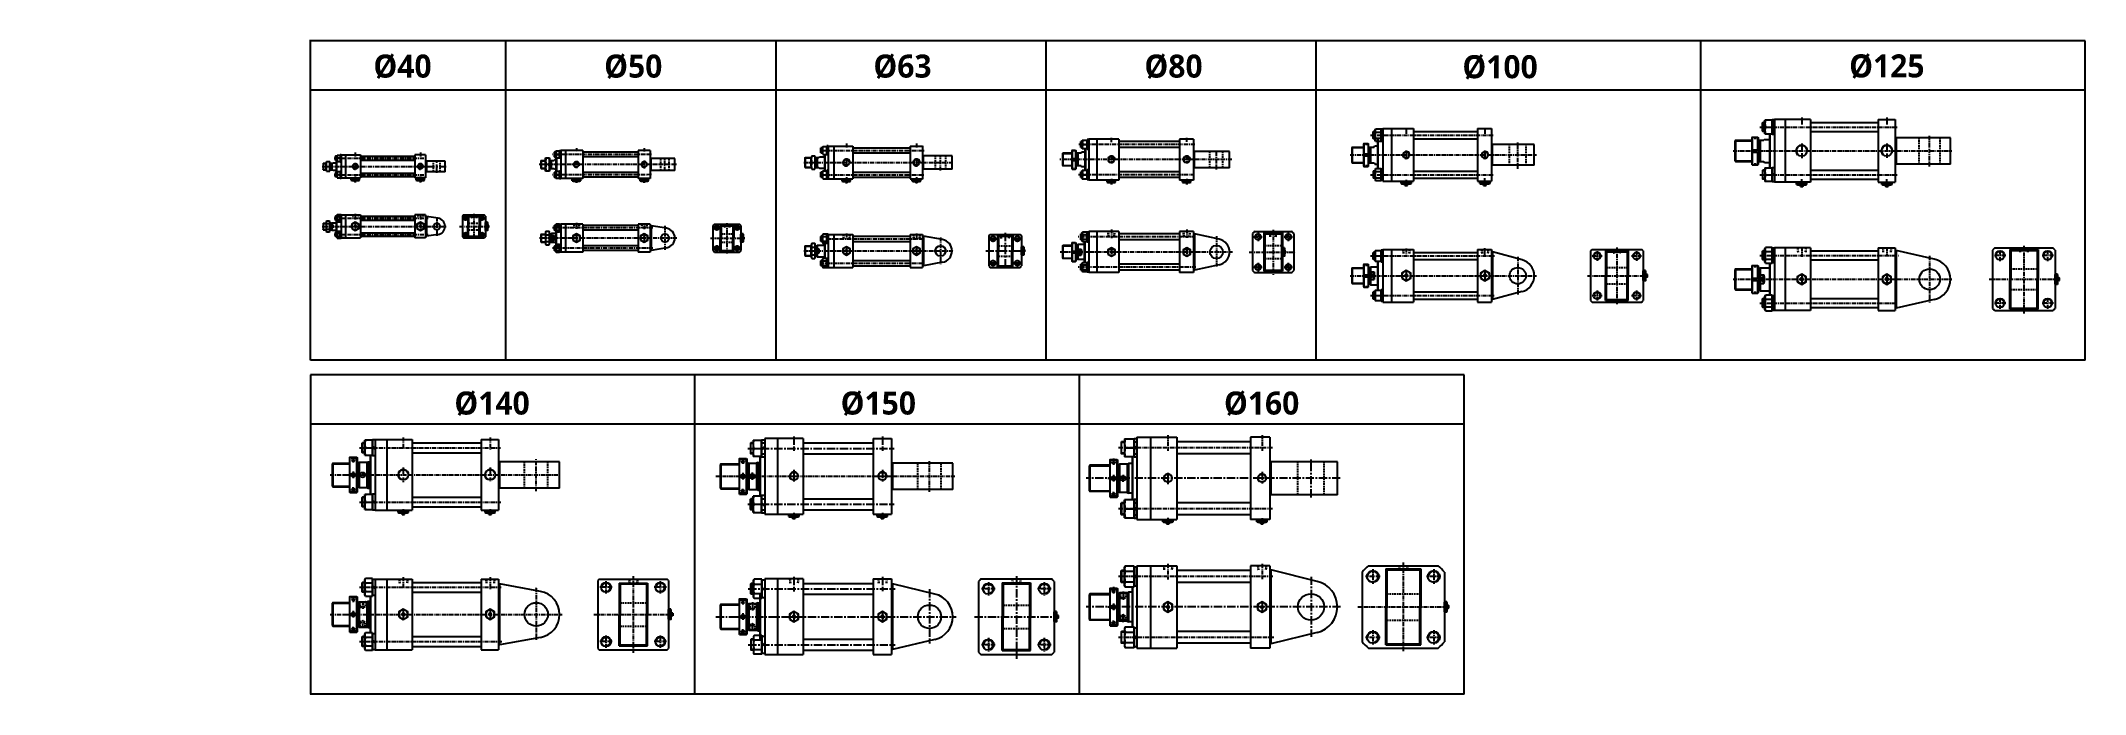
# Model space of a CAD drawing. Extents: x -819 to 5395, y 0 to 1986.
import ezdxf

# ---------------------------------------------------------------- set-up
doc = ezdxf.new("R2010")
doc.units = 0
doc.header["$LTSCALE"] = 10
doc.header["$MEASUREMENT"] = 0
for name, pattern in [('CENTER', [2, 1.25, -0.25, 0.25, -0.25]), ('CENTERX2', [4, 2.5, -0.5, 0.5, -0.5]), ('HIDDENX2', [0.75, 0.5, -0.25])]:
    doc.linetypes.add(name, pattern=pattern)
doc.layers.get('0').update_dxf_attribs({"linetype": 'CONTINUOUS'})
doc.layers.get('DEFPOINTS').update_dxf_attribs({"linetype": 'CONTINUOUS'})
for name, color, linetype in [('CEN', 1, 'CENTERX2'), ('CENTER', 1, 'CENTER'), ('DIM', 2, 'CONTINUOUS'), ('HID', 2, 'HIDDENX2'), ('ML', 7, 'CONTINUOUS')]:
    doc.layers.add(name, color=color, linetype=linetype)
doc.styles.add('GHS', font='romans', dxfattribs={"bigfont": 'ghs'})
doc.styles.add('문자', font='romans.shx')

msp = doc.modelspace()

# ---------------------------------------------------------------- texts
at = {"char_height": 70, "attachment_point": 1, "style": '문자'}
for s, insert in [('{\\fMalgun Gothic|b1|i0|c129|p50;%%C40}', (191.6, 1944.7)), ('{\\fMalgun Gothic|b1|i0|c129|p50;%%C50}', (893, 1944.7)), ('{\\fMalgun Gothic|b1|i0|c129|p50;%%C63}', (1711.5, 1944.7)), ('{\\fMalgun Gothic|b1|i0|c129|p50;%%C80}', (2535.4, 1944.7)), ('{\\fMalgun Gothic|b1|i0|c129|p50;%%C100}', (3502, 1942.8)), ('{\\fMalgun Gothic|b1|i0|c129|p50;%%C125}', (4677.7, 1945.3)), ('{\\fMalgun Gothic|b1|i0|c129|p50;%%C140}', (437.7, 920.1)), ('{\\fMalgun Gothic|b1|i0|c129|p50;%%C150}', (1611.9, 920.1)), ('{\\fMalgun Gothic|b1|i0|c129|p50;%%C160}', (2777.2, 920.1))]:
    msp.add_mtext_dynamic_manual_height_columns(s, width=124.533, gutter_width=16, heights=[-75.6], dxfattribs=dict(at, insert=insert))
at = {"layer": 'ML', "color": 2, "insert": (-819.3, 74.1), "char_height": 3, "attachment_point": 7, "style": 'GHS'}
msp.add_mtext('\\A1;', dxfattribs=at)

# ---------------------------------------------------------------- blocks, each defined once
blk = doc.blocks.new('A$C12A86003')
at = {"layer": 'ML'}
for p, q in [((0, 0), (0, 41)), ((0, 41), (12, 41)), ((10.2, 20.5), (1.8, 20.5)), ((12, 41), (12, 0)), ((12, 0), (0, 0))]:
    blk.add_line(p, q, dxfattribs=at)
for centre, start, end in [((29.6, 30.7), 159.74384, 200.25616), ((29.6, 10.2), 159.74384, 200.25616), ((-17.6, 30.7), 339.74384, 20.25616), ((-17.6, 10.2), 339.74384, 20.25616)]:
    blk.add_arc(centre, 29.6, start, end, dxfattribs=at)

# ---------------------------------------------------------------- linework, layer by layer
for p, q in [((5395, 1986.4), (-2.9, 1986.4)), ((0, 1015.4), (0, 1986.4)), ((594, 1015.4), (594, 1986.4)), ((1415, 1986.4), (1415, 1015.4)), ((2236, 1986.4), (2236, 1015.4)), ((3057, 1015.4), (3057, 1986.4)), ((4226, 1986.4), (4226, 1015.4)), ((5395, 1015.4), (5395, 1986.4)), ((5395, 1836.4), (0, 1836.4)), ((80.5, 1634.8), (75.5, 1634.8)), ((80.5, 1624.3), (75.5, 1624.3)), ((38.5, 1613.8), (47.5, 1613.8)), ((38.5, 1595.3), (47.5, 1595.3)), ((59.5, 1613.8), (61.5, 1613.8)), ((59.5, 1595.3), (61.5, 1595.3)), ((61.5, 1613.8), (62.8, 1614.5)), ((61.5, 1595.3), (62.8, 1594.5)), ((80.5, 1584.8), (75.5, 1584.8)), ((80.5, 1574.3), (75.5, 1574.3)), ((133.5, 1559.6), (134, 1559.1)), ((133.5, 1559.6), (139.5, 1559.6)), ((134, 1559.1), (139, 1559.1)), ((139.5, 1559.6), (139, 1559.1)), ((331.5, 1559.6), (332, 1559.1)), ((331.5, 1559.6), (337.5, 1559.6)), ((332, 1559.1), (337, 1559.1)), ((337.5, 1559.6), (337, 1559.1)), ((805.9, 1557.8), (806.4, 1557.3)), ((805.9, 1557.8), (811.9, 1557.8)), ((806.4, 1557.3), (811.4, 1557.3)), ((811.9, 1557.8), (811.4, 1557.3)), ((1011.9, 1557.8), (1012.4, 1557.3)), ((1011.9, 1557.8), (1017.9, 1557.8)), ((1012.4, 1557.3), (1017.4, 1557.3)), ((1017.9, 1557.8), (1017.4, 1557.3)), ((1626.5, 1556.6), (1627, 1556.1)), ((1626.5, 1556.6), (1632.5, 1556.6)), ((1627, 1556.1), (1632, 1556.1)), ((1632.5, 1556.6), (1632, 1556.1)), ((1839.5, 1556.6), (1840, 1556.1)), ((1839.5, 1556.6), (1845.5, 1556.6)), ((1840, 1556.1), (1845, 1556.1)), ((1845.5, 1556.6), (1845, 1556.1)), ((2432.2, 1553.1), (2432.7, 1552.6)), ((2432.2, 1553.1), (2438.2, 1553.1)), ((2432.7, 1552.6), (2437.7, 1552.6)), ((2438.2, 1553.1), (2437.7, 1552.6)), ((2661.2, 1553.1), (2661.7, 1552.6)), ((2661.2, 1553.1), (2667.2, 1553.1)), ((2661.7, 1552.6), (2666.7, 1552.6)), ((2667.2, 1553.1), (2666.7, 1552.6)), ((38.5, 1431.5), (47.5, 1431.5)), ((59.5, 1431.5), (61.5, 1431.5)), ((61.5, 1431.5), (62.8, 1432.3)), ((80.5, 1452.5), (75.5, 1452.5)), ((80.5, 1442), (75.5, 1442)), ((38.5, 1413), (47.5, 1413)), ((59.5, 1413), (61.5, 1413)), ((61.5, 1413), (62.8, 1412.3)), ((63.5, 1417.7), (68.1, 1426.9)), ((68.1, 1417.7), (63.5, 1426.9)), ((80.5, 1402.5), (75.5, 1402.5)), ((80.5, 1392), (75.5, 1392)), ((542, 1419.3), (542, 1425.3)), ((542, 1425.3), (542.5, 1424.8)), ((542, 1419.3), (542.5, 1419.8)), ((542.5, 1419.8), (542.5, 1424.8)), ((1318.6, 1383.8), (1318.6, 1389.8)), ((1318.6, 1389.8), (1319.1, 1389.3)), ((1318.6, 1383.8), (1319.1, 1384.3)), ((1319.1, 1384.3), (1319.1, 1389.3)), ((2171.8, 1344.7), (2171.8, 1350.7)), ((2171.8, 1350.7), (2172.3, 1350.2)), ((2171.8, 1344.7), (2172.3, 1345.2)), ((2172.3, 1345.2), (2172.3, 1350.2)), ((2964.6, 1341.4), (2964.6, 1347.4)), ((2964.6, 1347.4), (2965.1, 1346.9)), ((2964.6, 1341.4), (2965.1, 1341.9)), ((2965.1, 1341.9), (2965.1, 1346.9)), ((5395, 1015.4), (0, 1015.4)), ((4226, 1015.4), (3057, 1015.4)), ((3507, 971), (0, 971)), ((0, 971), (0, 0)), ((1169, 0), (1169, 971)), ((2338, 0), (2338, 971)), ((3507, 0), (3507, 971)), ((3507, 821), (0, 821)), ((1381, 346.5), (1381, 294)), ((3507, 0), (-1.1, 0))]:
    msp.add_line(p, q)
at = {"color": 7, "linetype": 'Continuous'}
for p, q in [((123.8, 1563.1), (123.8, 1567.5)), ((123.8, 1567.5), (136.5, 1567.5)), ((124.5, 1569.5), (148.5, 1569.5)), ((124.5, 1567.5), (124.5, 1569.5)), ((127, 1562.1), (146.1, 1562.1)), ((130.2, 1563.1), (130.2, 1567.5)), ((133.5, 1559.6), (133.5, 1562.1)), ((136.5, 1567.5), (149.2, 1567.5)), ((139.5, 1559.6), (139.5, 1562.1)), ((142.9, 1563.1), (142.9, 1567.5)), ((148.5, 1567.5), (148.5, 1569.5)), ((149.2, 1563.1), (149.2, 1567.5)), ((321.8, 1563.1), (321.8, 1567.5)), ((321.8, 1567.5), (334.5, 1567.5)), ((322.5, 1569.5), (346.5, 1569.5)), ((322.5, 1567.5), (322.5, 1569.5)), ((325, 1562.1), (344.1, 1562.1)), ((328.2, 1563.1), (328.2, 1567.5)), ((331.5, 1559.6), (331.5, 1562.1)), ((334.5, 1567.5), (347.2, 1567.5)), ((337.5, 1559.6), (337.5, 1562.1)), ((340.9, 1563.1), (340.9, 1567.5)), ((346.5, 1567.5), (346.5, 1569.5)), ((347.2, 1563.1), (347.2, 1567.5)), ((796.2, 1561.3), (796.2, 1565.7)), ((796.2, 1565.7), (808.9, 1565.7)), ((796.9, 1567.7), (820.9, 1567.7)), ((796.9, 1565.7), (796.9, 1567.7)), ((799.4, 1560.3), (818.4, 1560.3)), ((802.5, 1561.3), (802.5, 1565.7)), ((805.9, 1557.8), (805.9, 1560.3)), ((808.9, 1565.7), (821.6, 1565.7)), ((811.9, 1557.8), (811.9, 1560.3)), ((815.2, 1561.3), (815.2, 1565.7)), ((820.9, 1565.7), (820.9, 1567.7)), ((821.6, 1561.3), (821.6, 1565.7)), ((1002.2, 1561.3), (1002.2, 1565.7)), ((1002.2, 1565.7), (1014.9, 1565.7)), ((1002.9, 1567.7), (1026.9, 1567.7)), ((1002.9, 1565.7), (1002.9, 1567.7)), ((1005.4, 1560.3), (1024.4, 1560.3)), ((1008.5, 1561.3), (1008.5, 1565.7)), ((1011.9, 1557.8), (1011.9, 1560.3)), ((1014.9, 1565.7), (1027.6, 1565.7)), ((1017.9, 1557.8), (1017.9, 1560.3)), ((1021.2, 1561.3), (1021.2, 1565.7)), ((1026.9, 1565.7), (1026.9, 1567.7)), ((1027.6, 1561.3), (1027.6, 1565.7)), ((1616.8, 1560.1), (1616.8, 1564.5)), ((1616.8, 1564.5), (1629.5, 1564.5)), ((1617.5, 1566.5), (1641.5, 1566.5)), ((1617.5, 1564.5), (1617.5, 1566.5)), ((1620, 1559.1), (1639.1, 1559.1)), ((1623.2, 1560.1), (1623.2, 1564.5)), ((1626.5, 1556.6), (1626.5, 1559.1)), ((1629.5, 1564.5), (1642.2, 1564.5)), ((1632.5, 1556.6), (1632.5, 1559.1)), ((1635.9, 1560.1), (1635.9, 1564.5)), ((1641.5, 1564.5), (1641.5, 1566.5)), ((1642.2, 1560.1), (1642.2, 1564.5)), ((1829.8, 1560.1), (1829.8, 1564.5)), ((1829.8, 1564.5), (1842.5, 1564.5)), ((1830.5, 1566.5), (1854.5, 1566.5)), ((1830.5, 1564.5), (1830.5, 1566.5)), ((1833, 1559.1), (1852.1, 1559.1)), ((1836.2, 1560.1), (1836.2, 1564.5)), ((1839.5, 1556.6), (1839.5, 1559.1)), ((1842.5, 1564.5), (1855.2, 1564.5)), ((1845.5, 1556.6), (1845.5, 1559.1)), ((1848.9, 1560.1), (1848.9, 1564.5)), ((1854.5, 1564.5), (1854.5, 1566.5)), ((1855.2, 1560.1), (1855.2, 1564.5)), ((2422.5, 1556.6), (2422.5, 1561)), ((2422.5, 1561), (2435.2, 1561)), ((2423.2, 1563), (2447.2, 1563)), ((2423.2, 1561), (2423.2, 1563)), ((2425.6, 1555.6), (2444.7, 1555.6)), ((2428.8, 1556.6), (2428.8, 1561)), ((2432.2, 1553.1), (2432.2, 1555.6)), ((2435.2, 1561), (2447.9, 1561)), ((2438.2, 1553.1), (2438.2, 1555.6)), ((2441.5, 1556.6), (2441.5, 1561)), ((2447.2, 1561), (2447.2, 1563)), ((2447.9, 1556.6), (2447.9, 1561)), ((2651.5, 1556.6), (2651.5, 1561)), ((2651.5, 1561), (2664.2, 1561)), ((2652.2, 1563), (2676.2, 1563)), ((2652.2, 1561), (2652.2, 1563)), ((2654.6, 1555.6), (2673.7, 1555.6)), ((2657.8, 1556.6), (2657.8, 1561)), ((2661.2, 1553.1), (2661.2, 1555.6)), ((2664.2, 1561), (2676.9, 1561)), ((2667.2, 1553.1), (2667.2, 1555.6)), ((2670.5, 1556.6), (2670.5, 1561)), ((2676.2, 1561), (2676.2, 1563)), ((2676.9, 1556.6), (2676.9, 1561)), ((3315.8, 1552.5), (3315.8, 1557.5)), ((3315.8, 1557.5), (3322.1, 1557.5)), ((3316.8, 1557.5), (3316.8, 1559.5)), ((3316.8, 1559.5), (3346, 1559.5)), ((3322.1, 1557.5), (3347, 1557.5)), ((3323.6, 1552.5), (3323.6, 1557.5)), ((3339.2, 1552.5), (3339.2, 1557.5)), ((3346, 1557.5), (3346, 1559.5)), ((3347, 1552.5), (3347, 1557.5)), ((3554.8, 1552.5), (3554.8, 1557.5)), ((3554.8, 1557.5), (3561.1, 1557.5)), ((3555.8, 1557.5), (3555.8, 1559.5)), ((3555.8, 1559.5), (3585, 1559.5)), ((3561.1, 1557.5), (3586, 1557.5)), ((3562.6, 1552.5), (3562.6, 1557.5)), ((3578.2, 1552.5), (3578.2, 1557.5)), ((3585, 1557.5), (3585, 1559.5)), ((3586, 1552.5), (3586, 1557.5)), ((4517.8, 1550), (4517.8, 1555)), ((4517.8, 1555), (4524.1, 1555)), ((4518.8, 1555), (4518.8, 1557)), ((4518.8, 1557), (4548, 1557)), ((4524.1, 1555), (4549, 1555)), ((4525.6, 1550), (4525.6, 1555)), ((4541.2, 1550), (4541.2, 1555)), ((4548, 1555), (4548, 1557)), ((4549, 1550), (4549, 1555)), ((4776.8, 1550), (4776.8, 1555)), ((4776.8, 1555), (4783.1, 1555)), ((4777.8, 1555), (4777.8, 1557)), ((4777.8, 1557), (4807, 1557)), ((4783.1, 1555), (4808, 1555)), ((4784.6, 1550), (4784.6, 1555)), ((4800.2, 1550), (4800.2, 1555)), ((4807, 1555), (4807, 1557)), ((4808, 1550), (4808, 1555)), ((3319, 1551.5), (3343.8, 1551.5)), ((3327.4, 1551.8), (3327.4, 1551.8)), ((3327.4, 1547), (3327.4, 1551.5)), ((3327.4, 1547), (3327.9, 1546.5)), ((3335.4, 1547), (3327.4, 1547)), ((3327.9, 1546.5), (3334.9, 1546.5)), ((3335.4, 1547), (3334.9, 1546.5)), ((3335.4, 1547), (3335.4, 1551.5)), ((3558, 1551.5), (3582.8, 1551.5)), ((3566.4, 1551.8), (3566.4, 1551.8)), ((3566.4, 1547), (3566.4, 1551.5)), ((3566.4, 1547), (3566.9, 1546.5)), ((3574.4, 1547), (3566.4, 1547)), ((3566.9, 1546.5), (3573.9, 1546.5)), ((3574.4, 1547), (3573.9, 1546.5)), ((3574.4, 1547), (3574.4, 1551.5)), ((4521, 1549), (4545.8, 1549)), ((4529.4, 1549.3), (4529.4, 1549.3)), ((4529.4, 1544.5), (4529.4, 1549)), ((4529.4, 1544.5), (4529.9, 1544)), ((4537.4, 1544.5), (4529.4, 1544.5)), ((4529.9, 1544), (4536.9, 1544)), ((4537.4, 1544.5), (4536.9, 1544)), ((4537.4, 1544.5), (4537.4, 1549)), ((4780, 1549), (4804.8, 1549)), ((4788.4, 1549.3), (4788.4, 1549.3)), ((4788.4, 1544.5), (4788.4, 1549)), ((4788.4, 1544.5), (4788.9, 1544)), ((4796.4, 1544.5), (4788.4, 1544.5)), ((4788.9, 1544), (4795.9, 1544)), ((4796.4, 1544.5), (4795.9, 1544)), ((4796.4, 1544.5), (4796.4, 1549)), ((532.1, 1410.3), (532.1, 1434.3)), ((534.1, 1434.3), (532.1, 1434.3)), ((538.5, 1435), (534.1, 1435)), ((534.1, 1422.3), (534.1, 1435)), ((539.5, 1412.7), (539.5, 1431.8)), ((534.1, 1410.3), (532.1, 1410.3)), ((538.5, 1428.6), (534.1, 1428.6)), ((534.1, 1409.6), (534.1, 1422.3)), ((538.5, 1415.9), (534.1, 1415.9)), ((538.5, 1409.6), (534.1, 1409.6)), ((542, 1425.3), (539.5, 1425.3)), ((542, 1419.3), (539.5, 1419.3)), ((1308.7, 1374.8), (1308.7, 1398.8)), ((1310.7, 1398.8), (1308.7, 1398.8)), ((1310.7, 1374.8), (1308.7, 1374.8)), ((1315.1, 1399.5), (1310.7, 1399.5)), ((1310.7, 1386.8), (1310.7, 1399.5)), ((1315.1, 1393.1), (1310.7, 1393.1)), ((1310.7, 1374.1), (1310.7, 1386.8)), ((1315.1, 1380.4), (1310.7, 1380.4)), ((1315.1, 1374.1), (1310.7, 1374.1)), ((1316.1, 1377.2), (1316.1, 1396.3)), ((1318.6, 1389.8), (1316.1, 1389.8)), ((1318.6, 1383.8), (1316.1, 1383.8)), ((2161.9, 1335.7), (2161.9, 1359.7)), ((2163.9, 1359.7), (2161.9, 1359.7)), ((2163.9, 1335.7), (2161.9, 1335.7)), ((2168.4, 1360.4), (2163.9, 1360.4)), ((2163.9, 1347.7), (2163.9, 1360.4)), ((2168.4, 1354.1), (2163.9, 1354.1)), ((2163.9, 1335), (2163.9, 1347.7)), ((2168.4, 1341.4), (2163.9, 1341.4)), ((2168.4, 1335), (2163.9, 1335)), ((2169.3, 1338.2), (2169.3, 1357.3)), ((2171.8, 1350.7), (2169.3, 1350.7)), ((2171.8, 1344.7), (2169.3, 1344.7)), ((2954.7, 1332.4), (2954.7, 1356.4)), ((2956.7, 1356.4), (2954.7, 1356.4)), ((2956.7, 1332.4), (2954.7, 1332.4)), ((2961.1, 1357.1), (2956.7, 1357.1)), ((2956.7, 1344.4), (2956.7, 1357.1)), ((2961.1, 1350.8), (2956.7, 1350.8)), ((2956.7, 1331.7), (2956.7, 1344.4)), ((2961.1, 1338.1), (2956.7, 1338.1)), ((2961.1, 1331.7), (2956.7, 1331.7)), ((2962.1, 1334.9), (2962.1, 1354)), ((2964.6, 1347.4), (2962.1, 1347.4)), ((2964.6, 1341.4), (2962.1, 1341.4)), ((4051.5, 1257.7), (4051.5, 1286.9)), ((4053.5, 1286.9), (4051.5, 1286.9)), ((4053.5, 1257.7), (4051.5, 1257.7)), ((4058.5, 1287.9), (4053.5, 1287.9)), ((4053.5, 1263), (4053.5, 1287.9)), ((4058.5, 1280.1), (4053.5, 1280.1)), ((4058.5, 1264.5), (4053.5, 1264.5)), ((4053.5, 1256.7), (4053.5, 1263)), ((4058.5, 1256.7), (4053.5, 1256.7)), ((4059.2, 1268.3), (4059.2, 1268.3)), ((4059.5, 1259.9), (4059.5, 1284.7)), ((4064, 1276.3), (4059.5, 1276.3)), ((4064, 1268.3), (4059.5, 1268.3)), ((4064, 1276.3), (4064.5, 1275.8)), ((4064, 1276.3), (4064, 1268.3)), ((4064, 1268.3), (4064.5, 1268.8)), ((4064.5, 1268.8), (4064.5, 1275.8)), ((5303.8, 1247.1), (5303.8, 1276.2)), ((5305.8, 1276.2), (5303.8, 1276.2)), ((5305.8, 1247.1), (5303.8, 1247.1)), ((5310.9, 1277.2), (5305.8, 1277.2)), ((5305.8, 1252.4), (5305.8, 1277.2)), ((5310.9, 1269.4), (5305.8, 1269.4)), ((5310.9, 1253.9), (5305.8, 1253.9)), ((5305.8, 1246.1), (5305.8, 1252.4)), ((5310.9, 1246.1), (5305.8, 1246.1)), ((5311.6, 1257.6), (5311.6, 1257.6)), ((5311.8, 1249.2), (5311.8, 1274.1)), ((5316.3, 1265.6), (5311.8, 1265.6)), ((5316.3, 1257.6), (5311.8, 1257.6)), ((5316.3, 1265.6), (5316.8, 1265.1)), ((5316.3, 1265.6), (5316.3, 1257.6)), ((5316.3, 1257.6), (5316.8, 1258.1)), ((5316.8, 1258.1), (5316.8, 1265.1)), ((266.9, 552.2), (266.9, 557.2)), ((266.9, 557.2), (273.3, 557.2)), ((267.9, 557.2), (267.9, 559.2)), ((267.9, 559.2), (297.1, 559.2)), ((270.1, 551.2), (294.9, 551.2)), ((273.3, 557.2), (298.1, 557.2)), ((274.7, 552.2), (274.7, 557.2)), ((278.5, 551.5), (278.5, 551.5)), ((278.5, 546.7), (278.5, 551.2)), ((278.5, 546.7), (279, 546.2)), ((286.5, 546.7), (278.5, 546.7)), ((279, 546.2), (286, 546.2)), ((286.5, 546.7), (286, 546.2)), ((286.5, 546.7), (286.5, 551.2)), ((290.3, 552.2), (290.3, 557.2)), ((297.1, 557.2), (297.1, 559.2)), ((298.1, 552.2), (298.1, 557.2)), ((530.9, 552.2), (530.9, 557.2)), ((530.9, 557.2), (537.3, 557.2)), ((531.9, 557.2), (531.9, 559.2)), ((531.9, 559.2), (561.1, 559.2)), ((534.1, 551.2), (558.9, 551.2)), ((537.3, 557.2), (562.1, 557.2)), ((538.7, 552.2), (538.7, 557.2)), ((542.5, 551.5), (542.5, 551.5)), ((542.5, 546.7), (542.5, 551.2)), ((542.5, 546.7), (543, 546.2)), ((550.5, 546.7), (542.5, 546.7)), ((543, 546.2), (550, 546.2)), ((550.5, 546.7), (550, 546.2)), ((550.5, 546.7), (550.5, 551.2)), ((554.3, 552.2), (554.3, 557.2)), ((561.1, 557.2), (561.1, 559.2)), ((562.1, 552.2), (562.1, 557.2)), ((1454.4, 540.3), (1454.4, 545.3)), ((1454.4, 545.3), (1460.7, 545.3)), ((1455.4, 545.3), (1455.4, 547.3)), ((1455.4, 547.3), (1484.6, 547.3)), ((1457.6, 539.3), (1482.4, 539.3)), ((1460.7, 545.3), (1485.6, 545.3)), ((1462.2, 540.3), (1462.2, 545.3)), ((1466, 539.5), (1466, 539.5)), ((1466, 534.8), (1466, 539.3)), ((1466, 534.8), (1466.5, 534.3)), ((1474, 534.8), (1466, 534.8)), ((1466.5, 534.3), (1473.5, 534.3)), ((1474, 534.8), (1473.5, 534.3)), ((1474, 534.8), (1474, 539.3)), ((1477.8, 540.3), (1477.8, 545.3)), ((1484.6, 545.3), (1484.6, 547.3)), ((1485.6, 540.3), (1485.6, 545.3)), ((1723.4, 540.3), (1723.4, 545.3)), ((1723.4, 545.3), (1729.7, 545.3)), ((1724.4, 545.3), (1724.4, 547.3)), ((1724.4, 547.3), (1753.6, 547.3)), ((1726.6, 539.3), (1751.4, 539.3)), ((1729.7, 545.3), (1754.6, 545.3)), ((1731.2, 540.3), (1731.2, 545.3)), ((1735, 539.5), (1735, 539.5)), ((1735, 534.8), (1735, 539.3)), ((1735, 534.8), (1735.5, 534.3)), ((1743, 534.8), (1735, 534.8)), ((1735.5, 534.3), (1742.5, 534.3)), ((1743, 534.8), (1742.5, 534.3)), ((1743, 534.8), (1743, 539.3)), ((1746.8, 540.3), (1746.8, 545.3)), ((1753.6, 545.3), (1753.6, 547.3)), ((1754.6, 540.3), (1754.6, 545.3)), ((2591.3, 524.2), (2591.3, 529.2)), ((2591.3, 529.2), (2597.6, 529.2)), ((2592.3, 529.2), (2592.3, 531.2)), ((2592.3, 531.2), (2621.4, 531.2)), ((2594.4, 523.2), (2619.3, 523.2)), ((2597.6, 529.2), (2622.4, 529.2)), ((2599, 524.2), (2599, 529.2)), ((2602.8, 523.5), (2602.8, 523.5)), ((2602.8, 518.7), (2602.8, 523.2)), ((2602.8, 518.7), (2603.3, 518.2)), ((2610.8, 518.7), (2602.8, 518.7)), ((2603.3, 518.2), (2610.3, 518.2)), ((2610.8, 518.7), (2610.3, 518.2)), ((2610.8, 518.7), (2610.8, 523.2)), ((2614.6, 524.2), (2614.6, 529.2)), ((2621.4, 529.2), (2621.4, 531.2)), ((2622.4, 524.2), (2622.4, 529.2)), ((2877.3, 524.2), (2877.3, 529.2)), ((2877.3, 529.2), (2883.6, 529.2)), ((2878.3, 529.2), (2878.3, 531.2)), ((2878.3, 531.2), (2907.4, 531.2)), ((2880.4, 523.2), (2905.3, 523.2)), ((2883.6, 529.2), (2908.4, 529.2)), ((2885, 524.2), (2885, 529.2)), ((2888.8, 523.5), (2888.8, 523.5)), ((2888.8, 518.7), (2888.8, 523.2)), ((2888.8, 518.7), (2889.3, 518.2)), ((2896.8, 518.7), (2888.8, 518.7)), ((2889.3, 518.2), (2896.3, 518.2)), ((2896.8, 518.7), (2896.3, 518.2)), ((2896.8, 518.7), (2896.8, 523.2)), ((2900.6, 524.2), (2900.6, 529.2)), ((2907.4, 529.2), (2907.4, 531.2)), ((2908.4, 524.2), (2908.4, 529.2)), ((1088.9, 227.8), (1088.9, 257)), ((1090.9, 257), (1088.9, 257)), ((1095.9, 258), (1090.9, 258)), ((1090.9, 233.1), (1090.9, 258)), ((1095.9, 250.2), (1090.9, 250.2)), ((1096.9, 230), (1096.9, 254.8)), ((2261, 220.7), (2261, 249.8)), ((2263, 249.8), (2261, 249.8)), ((2268, 250.8), (2263, 250.8)), ((2263, 226), (2263, 250.8)), ((3447.4, 250.5), (3447.4, 279.7)), ((3449.4, 279.7), (3447.4, 279.7)), ((3449.4, 250.5), (3447.4, 250.5)), ((3454.5, 280.7), (3449.4, 280.7)), ((3449.4, 255.9), (3449.4, 280.7)), ((3454.5, 272.9), (3449.4, 272.9)), ((3454.5, 257.3), (3449.4, 257.3)), ((3449.4, 249.5), (3449.4, 255.9)), ((3454.5, 249.5), (3449.4, 249.5)), ((3455.2, 261.1), (3455.2, 261.1)), ((3455.4, 252.7), (3455.4, 277.5)), ((3459.9, 269.1), (3455.4, 269.1)), ((3459.9, 261.1), (3455.4, 261.1)), ((3459.9, 269.1), (3460.4, 268.6)), ((3459.9, 269.1), (3459.9, 261.1)), ((3459.9, 261.1), (3460.4, 261.6)), ((3460.4, 261.6), (3460.4, 268.6)), ((1090.9, 227.8), (1088.9, 227.8)), ((1095.9, 234.6), (1090.9, 234.6)), ((1090.9, 226.8), (1090.9, 233.1)), ((1095.9, 226.8), (1090.9, 226.8)), ((1096.7, 238.4), (1096.7, 238.4)), ((1101.4, 246.4), (1096.9, 246.4)), ((1101.4, 238.4), (1096.9, 238.4)), ((1101.4, 246.4), (1101.9, 245.9)), ((1101.4, 246.4), (1101.4, 238.4)), ((1101.4, 238.4), (1101.9, 238.9)), ((1101.9, 238.9), (1101.9, 245.9)), ((2263, 220.7), (2261, 220.7)), ((2268, 243.1), (2263, 243.1)), ((2268, 227.5), (2263, 227.5)), ((2263, 219.7), (2263, 226)), ((2268, 219.7), (2263, 219.7)), ((2268.8, 231.3), (2268.8, 231.3)), ((2269, 222.8), (2269, 247.7)), ((2273.5, 239.3), (2269, 239.3)), ((2273.5, 231.3), (2269, 231.3)), ((2273.5, 239.3), (2274, 238.8)), ((2273.5, 239.3), (2273.5, 231.3)), ((2273.5, 231.3), (2274, 231.8)), ((2274, 231.8), (2274, 238.8))]:
    msp.add_line(p, q, dxfattribs=at)
for points in [[(125.5, 1415.9), (136.5, 1409.6), (147.5, 1415.9), (147.5, 1428.6), (136.5, 1435), (125.5, 1428.6)], [(323.5, 1415.9), (334.5, 1409.6), (345.5, 1415.9), (345.5, 1428.6), (334.5, 1435), (323.5, 1428.6)], [(135.7, 1423.8), (134.8, 1422.3), (135.7, 1420.8), (137.4, 1420.8), (138.3, 1422.3), (137.4, 1423.8)], [(333.7, 1423.8), (332.8, 1422.3), (333.7, 1420.8), (335.4, 1420.8), (336.3, 1422.3), (335.4, 1423.8)], [(797.9, 1380.6), (808.9, 1374.2), (819.9, 1380.6), (819.9, 1393.3), (808.9, 1399.6), (797.9, 1393.3)], [(808, 1388.4), (807.1, 1386.9), (808, 1385.4), (809.7, 1385.4), (810.6, 1386.9), (809.7, 1388.4)], [(1003.9, 1380.6), (1014.9, 1374.2), (1025.9, 1380.6), (1025.9, 1393.3), (1014.9, 1399.6), (1003.9, 1393.3)], [(1014, 1388.4), (1013.1, 1386.9), (1014, 1385.4), (1015.7, 1385.4), (1016.6, 1386.9), (1015.7, 1388.4)], [(1618.5, 1341.4), (1629.5, 1335), (1640.5, 1341.4), (1640.5, 1354.1), (1629.5, 1360.4), (1618.5, 1354.1)], [(1628.7, 1349.2), (1627.8, 1347.7), (1628.7, 1346.2), (1630.4, 1346.2), (1631.3, 1347.7), (1630.4, 1349.2)], [(1831.5, 1341.4), (1842.5, 1335), (1853.5, 1341.4), (1853.5, 1354.1), (1842.5, 1360.4), (1831.5, 1354.1)], [(1841.7, 1349.2), (1840.8, 1347.7), (1841.7, 1346.2), (1843.4, 1346.2), (1844.3, 1347.7), (1843.4, 1349.2)], [(2424.2, 1338.1), (2435.2, 1331.7), (2446.2, 1338.1), (2446.2, 1350.8), (2435.2, 1357.1), (2424.2, 1350.8)], [(2434.3, 1345.9), (2433.4, 1344.4), (2434.3, 1342.9), (2436, 1342.9), (2436.9, 1344.4), (2436, 1345.9)], [(2653.2, 1338.1), (2664.2, 1331.7), (2675.2, 1338.1), (2675.2, 1350.8), (2664.2, 1357.1), (2653.2, 1350.8)], [(2663.3, 1345.9), (2662.4, 1344.4), (2663.3, 1342.9), (2665, 1342.9), (2665.9, 1344.4), (2665, 1345.9)], [(3317.9, 1264.5), (3331.4, 1256.7), (3344.9, 1264.5), (3344.9, 1280.1), (3331.4, 1287.9), (3317.9, 1280.1)], [(3329.9, 1274.8), (3328.5, 1272.3), (3329.9, 1269.8), (3332.8, 1269.8), (3334.3, 1272.3), (3332.8, 1274.8)], [(3556.9, 1264.5), (3570.4, 1256.7), (3583.9, 1264.5), (3583.9, 1280.1), (3570.4, 1287.9), (3556.9, 1280.1)], [(3568.9, 1274.8), (3567.5, 1272.3), (3568.9, 1269.8), (3571.8, 1269.8), (3573.3, 1272.3), (3571.8, 1274.8)], [(4519.9, 1253.8), (4533.4, 1246), (4546.9, 1253.8), (4546.9, 1269.4), (4533.4, 1277.2), (4519.9, 1269.4)], [(4532, 1264.1), (4530.5, 1261.6), (4532, 1259.1), (4534.8, 1259.1), (4536.3, 1261.6), (4534.8, 1264.1)], [(4778.9, 1253.9), (4792.4, 1246.1), (4805.9, 1253.9), (4805.9, 1269.4), (4792.4, 1277.2), (4778.9, 1269.4)], [(4791, 1264.1), (4789.5, 1261.6), (4791, 1259.1), (4793.8, 1259.1), (4795.3, 1261.6), (4793.8, 1264.1)], [(269, 234.6), (282.5, 226.8), (296, 234.6), (296, 250.2), (282.5, 258), (269, 250.2)], [(533, 234.6), (546.5, 226.8), (560, 234.6), (560, 250.2), (546.5, 258), (533, 250.2)], [(1456.5, 227.5), (1470, 219.7), (1483.5, 227.5), (1483.5, 243.1), (1470, 250.8), (1456.5, 243.1)], [(1725.5, 227.5), (1739, 219.7), (1752.5, 227.5), (1752.5, 243.1), (1739, 250.8), (1725.5, 243.1)], [(2593.3, 257.3), (2606.8, 249.5), (2620.3, 257.3), (2620.3, 272.9), (2606.8, 280.7), (2593.3, 272.9)], [(2605.4, 267.6), (2604, 265.1), (2605.4, 262.6), (2608.3, 262.6), (2609.7, 265.1), (2608.3, 267.6)], [(2879.3, 257.3), (2892.8, 249.5), (2906.3, 257.3), (2906.3, 272.9), (2892.8, 280.7), (2879.3, 272.9)], [(2891.4, 267.6), (2890, 265.1), (2891.4, 262.6), (2894.3, 262.6), (2895.7, 265.1), (2894.3, 267.6)], [(281.1, 244.9), (279.6, 242.4), (281.1, 239.9), (283.9, 239.9), (285.4, 242.4), (283.9, 244.9)], [(545.1, 244.9), (543.6, 242.4), (545.1, 239.9), (547.9, 239.9), (549.4, 242.4), (547.9, 244.9)], [(1468.5, 237.8), (1467.1, 235.3), (1468.5, 232.8), (1471.4, 232.8), (1472.9, 235.3), (1471.4, 237.8)], [(1737.5, 237.8), (1736.1, 235.3), (1737.5, 232.8), (1740.4, 232.8), (1741.9, 235.3), (1740.4, 237.8)]]:
    msp.add_lwpolyline(points, close=True, dxfattribs=at)
for centre, radius in [((136.5, 1422.3), 11), ((334.5, 1422.3), 11), ((136.5, 1422.3), 2.5), ((334.5, 1422.3), 2.5), ((808.9, 1386.9), 11), ((808.9, 1386.9), 2.5), ((1014.9, 1386.9), 11), ((1014.9, 1386.9), 2.5), ((1629.5, 1347.7), 11), ((1629.5, 1347.7), 2.5), ((1842.5, 1347.7), 11), ((1842.5, 1347.7), 2.5), ((2435.2, 1344.4), 11), ((2435.2, 1344.4), 2.5), ((2664.2, 1344.4), 11), ((2664.2, 1344.4), 2.5), ((3331.4, 1272.3), 13.5), ((3331.4, 1272.3), 3.5), ((3570.4, 1272.3), 13.5), ((3570.4, 1272.3), 3.5), ((4533.4, 1261.6), 13.5), ((4533.4, 1261.6), 3.5), ((4792.4, 1261.6), 13.5), ((4792.4, 1261.6), 3.5), ((282.5, 242.4), 13.5), ((546.5, 242.4), 13.5), ((1470, 235.3), 13.5), ((1739, 235.3), 13.5), ((2606.8, 265.1), 13.5), ((2606.8, 265.1), 3.5), ((2892.8, 265.1), 13.5), ((2892.8, 265.1), 3.5), ((282.5, 242.4), 3.5), ((546.5, 242.4), 3.5), ((1470, 235.3), 3.5), ((1739, 235.3), 3.5)]:
    msp.add_circle(centre, radius, dxfattribs=at)
for centre, radius, start, end in [((127, 1567.8), 5.62, 235.61575, 270), ((127, 1567.8), 5.62, 235.61575, 304.38425), ((136.5, 1583.1), 21, 252.41205, 270), ((136.5, 1583.1), 21, 270, 287.58795), ((146.1, 1567.8), 5.62, 235.61575, 304.38425), ((325, 1567.8), 5.62, 235.61575, 270), ((325, 1567.8), 5.62, 235.61575, 304.38425), ((334.5, 1583.1), 21, 252.41205, 270), ((334.5, 1583.1), 21, 270, 287.58795), ((344.1, 1567.8), 5.62, 235.61575, 304.38425), ((799.4, 1565.9), 5.62, 235.61575, 270), ((799.4, 1565.9), 5.62, 235.61575, 304.38425), ((808.9, 1581.3), 21, 252.41205, 270), ((808.9, 1581.3), 21, 270, 287.58795), ((818.4, 1565.9), 5.62, 235.61575, 304.38425), ((1005.4, 1565.9), 5.62, 235.61575, 270), ((1005.4, 1565.9), 5.62, 235.61575, 304.38425), ((1014.9, 1581.3), 21, 252.41205, 270), ((1014.9, 1581.3), 21, 270, 287.58795), ((1024.4, 1565.9), 5.62, 235.61575, 304.38425), ((1620, 1564.8), 5.62, 235.61575, 270), ((1620, 1564.8), 5.62, 235.61575, 304.38425), ((1629.5, 1580.1), 21, 252.41205, 270), ((1629.5, 1580.1), 21, 270, 287.58795), ((1639.1, 1564.8), 5.62, 235.61575, 304.38425), ((1833, 1564.8), 5.62, 235.61575, 270), ((1833, 1564.8), 5.62, 235.61575, 304.38425), ((1842.5, 1580.1), 21, 252.41205, 270), ((1842.5, 1580.1), 21, 270, 287.58795), ((1852.1, 1564.8), 5.62, 235.61575, 304.38425), ((2425.6, 1561.3), 5.62, 235.61575, 270), ((2425.6, 1561.3), 5.62, 235.61575, 304.38425), ((2435.2, 1576.6), 21, 252.41205, 270), ((2435.2, 1576.6), 21, 270, 287.58795), ((2444.7, 1561.3), 5.62, 235.61575, 304.38425), ((2654.6, 1561.3), 5.62, 235.61575, 270), ((2654.6, 1561.3), 5.62, 235.61575, 304.38425), ((2664.2, 1576.6), 21, 252.41205, 270), ((2664.2, 1576.6), 21, 270, 287.58795), ((2673.7, 1561.3), 5.62, 235.61575, 304.38425), ((3319, 1557.2), 5.62, 235.61575, 270), ((3319.7, 1559.8), 8.22, 241.70064, 298.29936), ((3331.4, 1582.9), 31.3, 255.61718, 270.01407), ((3331.4, 1582.9), 31.3, 269.98593, 284.38282), ((3343.1, 1559.8), 8.22, 241.70064, 298.29936), ((3558, 1557.2), 5.62, 235.61575, 270), ((3558.7, 1559.8), 8.22, 241.70064, 298.29936), ((3570.4, 1582.9), 31.3, 255.61718, 270.01407), ((3570.4, 1582.9), 31.3, 269.98593, 284.38282), ((3582.1, 1559.8), 8.22, 241.70064, 298.29936), ((4521, 1554.7), 5.62, 235.61575, 270), ((4521.7, 1557.3), 8.22, 241.70064, 298.29936), ((4533.4, 1580.4), 31.3, 255.61718, 270.01407), ((4533.4, 1580.4), 31.3, 269.98593, 284.38282), ((4545.1, 1557.3), 8.22, 241.70064, 298.29936), ((4780, 1554.7), 5.62, 235.61575, 270), ((4780.7, 1557.3), 8.22, 241.70064, 298.29936), ((4792.4, 1580.4), 31.3, 255.61718, 270.01407), ((4792.4, 1580.4), 31.3, 269.98593, 284.38282), ((4804.1, 1557.3), 8.22, 241.70064, 298.29936), ((533.8, 1431.8), 5.62, 325.61575, 34.38425), ((518.5, 1422.3), 21, 0, 17.58795), ((518.5, 1422.3), 21, 342.41205, 0), ((533.8, 1412.7), 5.62, 325.61575, 34.38425), ((533.8, 1412.7), 5.62, 325.61575, 0), ((1310.5, 1396.3), 5.62, 325.61575, 34.38425), ((1295.1, 1386.8), 21, 0, 17.58795), ((1295.1, 1386.8), 21, 342.41205, 0), ((1310.5, 1377.2), 5.62, 325.61575, 34.38425), ((1310.5, 1377.2), 5.62, 325.61575, 0), ((2163.7, 1357.3), 5.62, 325.61575, 34.38425), ((2148.3, 1347.7), 21, 0, 17.58795), ((2148.3, 1347.7), 21, 342.41205, 0), ((2163.7, 1338.2), 5.62, 325.61575, 34.38425), ((2163.7, 1338.2), 5.62, 325.61575, 0), ((2956.5, 1354), 5.62, 325.61575, 34.38425), ((2941.1, 1344.4), 21, 0, 17.58795), ((2941.1, 1344.4), 21, 342.41205, 0), ((2956.5, 1334.9), 5.62, 325.61575, 34.38425), ((2956.5, 1334.9), 5.62, 325.61575, 0), ((4051.2, 1284), 8.22, 331.70064, 28.29936), ((4028.1, 1272.3), 31.3, 359.98593, 14.38282), ((4028.1, 1272.3), 31.3, 345.61718, 0.01407), ((4051.2, 1260.6), 8.22, 331.70064, 28.29936), ((4053.8, 1259.9), 5.62, 325.61575, 0), ((5303.6, 1273.3), 8.22, 331.70064, 28.29936), ((5280.5, 1261.7), 31.3, 359.98593, 14.38282), ((5280.5, 1261.6), 31.3, 345.61718, 0.01407), ((5303.6, 1250), 8.22, 331.70064, 28.29936), ((5306.2, 1249.2), 5.62, 325.61575, 0), ((270.1, 556.8), 5.62, 235.61575, 270), ((270.8, 559.4), 8.22, 241.70064, 298.29936), ((282.5, 582.6), 31.3, 255.61718, 270.01407), ((282.5, 582.6), 31.3, 269.98593, 284.38282), ((294.2, 559.4), 8.22, 241.70064, 298.29936), ((534.1, 556.8), 5.62, 235.61575, 270), ((534.8, 559.4), 8.22, 241.70064, 298.29936), ((546.5, 582.6), 31.3, 255.61718, 270.01407), ((546.5, 582.6), 31.3, 269.98593, 284.38282), ((558.2, 559.4), 8.22, 241.70064, 298.29936), ((1457.6, 544.9), 5.62, 235.61575, 270), ((1458.3, 547.5), 8.22, 241.70064, 298.29936), ((1470, 570.6), 31.3, 255.61718, 270.01407), ((1470, 570.6), 31.3, 269.98593, 284.38282), ((1481.7, 547.5), 8.22, 241.70064, 298.29936), ((1726.6, 544.9), 5.62, 235.61575, 270), ((1727.3, 547.5), 8.22, 241.70064, 298.29936), ((1739, 570.6), 31.3, 255.61718, 270.01407), ((1739, 570.6), 31.3, 269.98593, 284.38282), ((1750.7, 547.5), 8.22, 241.70064, 298.29936), ((2594.4, 528.8), 5.62, 235.61575, 270), ((2595.2, 531.4), 8.22, 241.70064, 298.29936), ((2606.8, 554.5), 31.3, 255.61718, 270.01407), ((2606.9, 554.5), 31.3, 269.98593, 284.38282), ((2618.5, 531.4), 8.22, 241.70064, 298.29936), ((2880.4, 528.8), 5.62, 235.61575, 270), ((2881.2, 531.4), 8.22, 241.70064, 298.29936), ((2892.8, 554.5), 31.3, 255.61718, 270.01407), ((2892.9, 554.5), 31.3, 269.98593, 284.38282), ((2904.5, 531.4), 8.22, 241.70064, 298.29936), ((1088.7, 254.1), 8.22, 331.70064, 28.29936), ((1065.6, 242.4), 31.3, 359.98593, 14.38282), ((2260.8, 247), 8.22, 331.70064, 28.29936), ((3447.2, 276.8), 8.22, 331.70064, 28.29936), ((3424.1, 265.1), 31.3, 359.98593, 14.38282), ((3424.1, 265.1), 31.3, 345.61718, 0.01407), ((3447.2, 253.4), 8.22, 331.70064, 28.29936), ((3449.8, 252.7), 5.62, 325.61575, 0), ((1065.6, 242.4), 31.3, 345.61718, 0.01407), ((1088.7, 230.7), 8.22, 331.70064, 28.29936), ((1091.3, 230), 5.62, 325.61575, 0), ((2237.7, 235.3), 31.3, 359.98593, 14.38282), ((2237.7, 235.3), 31.3, 345.61718, 0.01407), ((2260.8, 223.6), 8.22, 331.70064, 28.29936), ((2263.4, 222.8), 5.62, 325.61575, 0)]:
    msp.add_arc(centre, radius, start, end, dxfattribs=at)
for centre, radius, start, end in [((136.5, 1604.5), 8.3, 355.16208, 274.83792), ((334.5, 1604.5), 8.3, 355.16208, 274.83792), ((472.1, 1447.3), 5.25, 354.53498, 275.46502), ((522.1, 1447.3), 5.25, 354.53498, 275.46502), ((472.1, 1397.3), 5.25, 354.53498, 275.46502), ((522.1, 1397.3), 5.25, 354.53498, 275.46502)]:
    msp.add_arc(centre, radius, start, end)
at = {"layer": 'CEN'}
for p, q in [((4533.4, 1753), (4533.4, 1732.6)), ((4792.4, 1753), (4792.4, 1732.6)), ((384.5, 1585.2), (384.5, 1623.8)), ((3331.4, 1652.3), (3331.4, 1626.7)), ((3570.4, 1652.3), (3570.4, 1626.7)), ((4533.4, 1674.6), (4533.4, 1629.7)), ((4792.4, 1674.4), (4792.4, 1631)), ((352.5, 1604.5), (413.2, 1604.5)), ((4533.4, 1546.3), (4533.4, 1566)), ((4792.4, 1546.3), (4792.4, 1566)), ((2111.9, 1402.7), (2111.9, 1292.7)), ((2052.9, 1347.7), (2170.9, 1347.7)), ((3331.4, 1282.1), (3331.4, 1262.4)), ((3570.4, 1282.1), (3570.4, 1262.4)), ((4533.4, 1274.9), (4533.4, 1248.3)), ((4792.4, 1274.9), (4792.4, 1248.3)), ((1329.8, 747.3), (1774.8, 747.3)), ((1470, 783.3), (1470, 739.4)), ((1739, 783.3), (1739, 740.1)), ((130.5, 722.5), (130.5, 704.4)), ((282.5, 689), (282.5, 644.4)), ((546.5, 689), (546.5, 647.1)), ((1315, 718), (1315, 700)), ((2441.8, 716.9), (2441.8, 697.4)), ((3041.8, 598), (3041.8, 714.4)), ((112.4, 666.7), (147.7, 666.7)), ((130.5, 677.2), (130.5, 656.9)), ((130.5, 611), (130.5, 629)), ((1296.8, 662.3), (1332.1, 662.3)), ((1315, 672.8), (1315, 652.5)), ((1315, 606.5), (1315, 624.6)), ((1343.5, 651.3), (1343.5, 673.6)), ((1456.7, 662.3), (1483.3, 662.3)), ((1470, 681.6), (1470, 645.8)), ((1470, 675.6), (1470, 648.8)), ((1725.7, 662.3), (1752.3, 662.3)), ((1739, 681.6), (1739, 645.2)), ((3130.8, 656.2), (2358.5, 656.2)), ((2423.7, 656.2), (2459, 656.2)), ((2423.7, 656.2), (2459, 656.2)), ((2441.8, 666.7), (2441.8, 646.4)), ((2470.3, 666.5), (2470.3, 656.2)), ((2470.3, 645.8), (2470.3, 656.2)), ((2606.8, 672.6), (2606.8, 638.1)), ((2892.8, 675.5), (2892.8, 638.2)), ((282.5, 562.4), (282.5, 549.8)), ((546.5, 562.7), (546.5, 549.1)), ((1329.8, 577.3), (1774.3, 577.3)), ((2441.8, 595.5), (2441.8, 615)), ((1470, 551), (1470, 535.3)), ((1739, 551.1), (1739, 535.3)), ((2606.8, 535.6), (2606.8, 519.2)), ((2892.8, 535.4), (2892.8, 520.2)), ((1330.8, 320.3), (1777.2, 320.3)), ((1470, 356.3), (1470, 312.4)), ((1739, 356.3), (1739, 313.1)), ((1882, 319.3), (1882, 153.6)), ((2146, 358.9), (2146, 107.4)), ((2441.8, 325.9), (2441.8, 306.3)), ((2470.3, 311.6), (2470.3, 286.3)), ((3041.8, 356.9), (3041.8, 174)), ((130.5, 298.1), (130.5, 280.1)), ((130.5, 252.9), (130.5, 232.6)), ((282.5, 255.7), (282.5, 229.1)), ((546.5, 255.7), (546.5, 229.1)), ((1315, 291), (1315, 272.9)), ((1343.5, 279.3), (1343.5, 254)), ((3131.8, 265.1), (2358.5, 265.1)), ((2423.7, 265.1), (2459, 265.1)), ((2423.7, 265.1), (2459, 265.1)), ((2441.8, 275.6), (2441.8, 255.4)), ((2606.8, 278.5), (2606.8, 252)), ((2892.8, 278.5), (2892.8, 251.9)), ((112.4, 242.4), (147.7, 242.4)), ((130.5, 186.7), (130.5, 204.7)), ((1232.4, 235.3), (1963, 235.3)), ((1296.8, 235.3), (1332.1, 235.3)), ((1296.8, 235.3), (1332.1, 235.3)), ((1315, 245.8), (1315, 225.5)), ((1315, 179.5), (1315, 197.6)), ((1343.5, 191.2), (1343.5, 216.4)), ((1456.7, 235.3), (1483.3, 235.3)), ((1470, 248.5), (1470, 222)), ((1739, 248.5), (1739, 222)), ((2019.2, 235.3), (2272, 235.3)), ((2441.8, 204.4), (2441.8, 223.9)), ((2470.3, 218.6), (2470.3, 243.7)), ((1330.8, 150.3), (1777.2, 150.3))]:
    msp.add_line(p, q, dxfattribs=at)
at = {"layer": 'CEN', "color": 1, "linetype": 'CENTER'}
for p, q in [((72.5, 1629.5), (352.9, 1629.5)), ((136.5, 1647.5), (136.5, 1634.5)), ((334.5, 1647.5), (334.5, 1634.5)), ((1500.5, 1616.5), (1953.5, 1616.5)), ((1548.5, 1653.5), (1865.7, 1653.5)), ((1629.5, 1674.5), (1629.5, 1661.5)), ((1842.5, 1674.5), (1842.5, 1661.5)), ((1915.5, 1592.3), (1915.5, 1639.5)), ((35.5, 1604.5), (352.5, 1604.5)), ((72.5, 1579.5), (351.9, 1579.5)), ((136.5, 1574.5), (136.5, 1560.5)), ((334.5, 1574.5), (334.5, 1560.5)), ((1548.5, 1579.5), (1864.4, 1579.5)), ((1629.5, 1571.5), (1629.5, 1557.5)), ((1842.5, 1571.5), (1842.5, 1557.5)), ((72.5, 1447.3), (357.8, 1447.3)), ((136.5, 1460.3), (136.5, 1443.3)), ((136.5, 1431.3), (136.5, 1413.3)), ((334.5, 1460.3), (334.5, 1443.3)), ((334.5, 1431.3), (334.5, 1413.3)), ((384.5, 1450.1), (384.5, 1393.5)), ((497.1, 1460.3), (497.1, 1384.3)), ((35.5, 1422.3), (412.6, 1422.3)), ((72.5, 1397.3), (357.8, 1397.3)), ((453.1, 1422.3), (540.1, 1422.3)), ((1570.5, 1384.7), (1867, 1384.7)), ((1629.5, 1400.7), (1629.5, 1380.7)), ((1915.5, 1388.4), (1915.5, 1307.5)), ((1500.5, 1347.7), (1956.3, 1347.7)), ((1548.5, 1310.7), (1866.8, 1310.7)), ((1629.5, 1356.7), (1629.5, 1338.7)), ((1842.5, 1356.7), (1842.5, 1338.7))]:
    msp.add_line(p, q, dxfattribs=at)
at = {"layer": 'CEN', "color": 1, "linetype": 'CENTER', "ltscale": 1.5}
for p, q in [((136.5, 1615.8), (136.5, 1593.2)), ((334.5, 1615.8), (334.5, 1593.2)), ((1629.5, 1630), (1629.5, 1603)), ((1842.5, 1630), (1842.5, 1603)), ((464.8, 1447.3), (479.7, 1447.3)), ((472.1, 1454.3), (472.1, 1440)), ((529.7, 1447.3), (514.8, 1447.3)), ((522.1, 1454.3), (522.1, 1440)), ((464.8, 1397.3), (479.7, 1397.3)), ((472.1, 1390), (472.1, 1404.3)), ((529.7, 1397.3), (514.8, 1397.3)), ((522.1, 1390), (522.1, 1404.3)), ((1842.5, 1400.7), (1842.5, 1380.7))]:
    msp.add_line(p, q, dxfattribs=at)
at = {"layer": 'CEN', "ltscale": 0.2}
msp.add_line((1014.9, 1659.7), (1014.9, 1650.3), dxfattribs=at)
at = {"layer": 'CEN', "ltscale": 0.5}
msp.add_line((1014.9, 1622.3), (1014.9, 1598.5), dxfattribs=at)
at = {"layer": 'CEN', "color": 1, "ltscale": 0.2}
msp.add_line((1014.9, 1559.1), (1014.9, 1570), dxfattribs=at)
at = {"layer": 'CENTER'}
for p, q in [((2435.2, 1678.7), (2435.2, 1691.8)), ((2664.2, 1679.3), (2664.2, 1691.8)), ((3222.8, 1699.5), (3595.3, 1699.5)), ((3670.4, 1597.5), (3670.4, 1678.2)), ((4406.6, 1724.5), (4826, 1724.5)), ((4922.4, 1604.7), (4922.4, 1699.6)), ((1036.6, 1641.1), (736.1, 1641.2)), ((808.9, 1621.5), (808.9, 1599.4)), ((1077.9, 1590), (1077.9, 1631.4)), ((2801.3, 1625.5), (2278.6, 1625.5)), ((2688.5, 1671.5), (2333.6, 1671.5)), ((2435.2, 1637), (2435.2, 1613.2)), ((2664.2, 1637), (2664.2, 1613.5)), ((2754.2, 1595.7), (2754.2, 1655.6)), ((3160.9, 1639.5), (3727, 1639.5)), ((4324.8, 1652), (4989.7, 1652)), ((1036.7, 1579.6), (735.7, 1579.2)), ((2687.8, 1579.5), (2333.6, 1579.5)), ((2435.2, 1567.2), (2435.2, 1552.4)), ((2664.2, 1567), (2664.2, 1551.6)), ((3222.8, 1579.5), (3595.3, 1579.5)), ((3331.4, 1563.4), (3331.4, 1550.5)), ((4406.6, 1579.5), (4826.6, 1579.5)), ((809.1, 1432.7), (809.1, 1413.6)), ((1266.4, 1432.4), (1266.3, 1339.4)), ((1041.3, 1417.6), (736.1, 1417.6)), ((808.9, 1397), (808.9, 1376.9)), ((1014.9, 1397), (1014.9, 1376.9)), ((1215.9, 1386.9), (1315.8, 1386.8)), ((2691.1, 1390.4), (2333.6, 1390.4)), ((2435.2, 1412.9), (2435.2, 1386.7)), ((2664.2, 1412.9), (2664.2, 1387.1)), ((2754.2, 1392.4), (2754.2, 1297.9)), ((2867.7, 1390.4), (2893.7, 1390.4)), ((2880.7, 1403.4), (2880.7, 1377.4)), ((2926.7, 1411.8), (2926.7, 1275.4)), ((2959.7, 1390.4), (2985.7, 1390.4)), ((2972.7, 1403.4), (2972.7, 1377.4)), ((1041.3, 1356), (735.7, 1355.6)), ((2803.4, 1344.4), (2279, 1344.4)), ((2435.2, 1355.9), (2435.2, 1332.2)), ((2664.2, 1355.9), (2664.2, 1332.4)), ((2853.8, 1344.4), (2994, 1344.4)), ((2880.7, 1311.4), (2880.7, 1285.4)), ((2880.7, 1306.1), (2880.7, 1290.8)), ((2972.7, 1311.4), (2972.7, 1285.4)), ((2972.7, 1306.1), (2972.7, 1290.8)), ((3222.8, 1332.3), (3599.8, 1332.3)), ((3331.4, 1355.3), (3331.4, 1329.6)), ((3670.4, 1329.9), (3670.4, 1214)), ((3971.5, 1357.9), (3971.5, 1184.1)), ((4406.6, 1334.1), (4827.2, 1334.1)), ((4533.4, 1359.6), (4533.4, 1329.6)), ((4792.4, 1359.6), (4792.4, 1330.6)), ((4922.4, 1332.9), (4922.4, 1190.5)), ((5208.8, 1363.4), (5208.8, 1157.8)), ((2691.7, 1298.4), (2333.6, 1298.4)), ((2867.7, 1298.4), (2893.7, 1298.4)), ((2872.8, 1298.4), (2888.5, 1298.4)), ((2959.7, 1298.4), (2985.7, 1298.4)), ((2964.8, 1298.4), (2980.5, 1298.4)), ((3160.9, 1272.3), (3727, 1272.3)), ((3882, 1272.3), (4055.3, 1272.3)), ((4324.8, 1261.6), (4990.3, 1261.6)), ((5103, 1261.6), (5310.9, 1261.6)), ((3222.8, 1212.3), (3599, 1212.3)), ((4406.6, 1189.1), (4825.6, 1189.1)), ((149, 749.2), (578.1, 749.2)), ((282.5, 780.2), (282.5, 745.4)), ((546.5, 780.2), (546.5, 743.5)), ((2924.8, 748.7), (2456.8, 748.7)), ((686.5, 617.2), (686.5, 716.9)), ((1882, 615.6), (1882, 707.9)), ((60.1, 666.7), (757.5, 666.7)), ((159, 675.8), (159, 656.9)), ((1232.4, 662.3), (1958.8, 662.3)), ((149, 584.2), (578.4, 584.2)), ((3322.4, 400.1), (3322.4, 131.1)), ((149, 324.9), (580.1, 324.9)), ((282.5, 355.9), (282.5, 321.1)), ((546.5, 355.9), (546.5, 319.2)), ((686.5, 322.3), (686.5, 323.5)), ((686.5, 322.3), (686.5, 163.4)), ((981.4, 358.4), (981.4, 123.4)), ((2925.8, 357.6), (2456.8, 357.6)), ((159, 282.4), (159, 259.7)), ((3183.7, 265.1), (3460.3, 265.1)), ((60.1, 242.4), (765.2, 242.4)), ((159, 202.4), (159, 225.1)), ((861.9, 242.4), (1102.7, 242.4)), ((149, 159.9), (582.3, 159.9)), ((2928.8, 172.6), (2456.8, 172.6))]:
    msp.add_line(p, q, dxfattribs=at)
at = {"layer": 'CENTER', "ltscale": 0.5}
msp.add_line((808.9, 1659.7), (808.9, 1649.6), dxfattribs=at)
at = {"layer": 'CENTER', "color": 1}
for p, q in [((1112.7, 1610.5), (694.4, 1610.5)), ((1114.3, 1386.9), (694.4, 1386.9)), ((1077.9, 1423.6), (1077.9, 1350.7))]:
    msp.add_line(p, q, dxfattribs=at)
at = {"layer": 'CENTER', "ltscale": 0.3}
msp.add_line((808.9, 1569.4), (808.9, 1559.8), dxfattribs=at)
at = {"layer": 'CENTER', "ltscale": 0.2}
msp.add_line((1014.9, 1432.5), (1014.9, 1413.5), dxfattribs=at)
at = {"layer": 'DEFPOINTS', "color": 0, "linetype": 'ByBlock'}
for p in [(1562.5, 1634), (1562.5, 1599), (1556.6, 1330.2), (1562.5, 1365.2), (1562.5, 1330.2)]:
    msp.add_point(p, dxfattribs=at)
at = {"layer": 'DIM'}
for p, q in [((4330.4, 1682), (4381.4, 1682)), ((4401.4, 1682), (4403.4, 1682)), ((4403.4, 1682), (4405.4, 1683.2)), ((700.9, 1621.4), (714.9, 1621.4)), ((714.8, 1621.4), (714.8, 1621.4)), ((726.9, 1621.4), (728.9, 1621.4)), ((728.9, 1621.4), (730.6, 1622.4)), ((2286.2, 1644), (2315.2, 1644)), ((2327.2, 1644), (2329.2, 1644)), ((2329.2, 1644), (2330.9, 1645)), ((3165.4, 1662), (3201.4, 1662)), ((3165.4, 1617), (3201.4, 1617)), ((3216.4, 1662), (3218.4, 1662)), ((3216.4, 1617), (3218.4, 1617)), ((3218.4, 1662), (3220.4, 1663.2)), ((3218.4, 1617), (3220.4, 1615.9)), ((4330.4, 1622), (4381.4, 1622)), ((4401.4, 1622), (4403.4, 1622)), ((4403.4, 1622), (4405.4, 1620.9)), ((134, 1559.1), (134, 1562.1)), ((139, 1559.1), (139, 1562.1)), ((332, 1559.1), (332, 1562.1)), ((337, 1559.1), (337, 1562.1)), ((700.9, 1599.4), (714.9, 1599.4)), ((726.9, 1599.4), (728.9, 1599.4)), ((728.9, 1599.4), (730.6, 1598.4)), ((806.4, 1557.3), (806.4, 1560.3)), ((811.4, 1557.3), (811.4, 1560.3)), ((1012.4, 1557.3), (1012.4, 1560.3)), ((1017.4, 1557.3), (1017.4, 1560.3)), ((1627, 1556.1), (1627, 1559.1)), ((1632, 1556.1), (1632, 1559.1)), ((1840, 1556.1), (1840, 1559.1)), ((1845, 1556.1), (1845, 1559.1)), ((2286.2, 1607), (2315.2, 1607)), ((2327.2, 1607), (2329.2, 1607)), ((2329.2, 1607), (2330.9, 1606)), ((2432.7, 1552.6), (2432.7, 1555.6)), ((2437.7, 1552.6), (2437.7, 1555.6)), ((2661.7, 1552.6), (2661.7, 1555.6)), ((2666.7, 1552.6), (2666.7, 1555.6)), ((93.5, 1449), (90.5, 1447.3)), ((93.5, 1447.3), (90.5, 1445.5)), ((93.5, 1399), (90.5, 1397.3)), ((93.5, 1397.3), (90.5, 1395.5)), ((542.5, 1424.8), (539.5, 1424.8)), ((542.5, 1419.8), (539.5, 1419.8)), ((700.9, 1397.8), (714.9, 1397.8)), ((700.9, 1375.8), (714.9, 1375.8)), ((726.9, 1397.8), (728.9, 1397.8)), ((726.9, 1375.8), (728.9, 1375.8)), ((728.9, 1397.8), (730.6, 1398.8)), ((728.9, 1375.8), (730.6, 1374.8)), ((740.9, 1394.2), (730.9, 1379.7)), ((740.9, 1379.7), (730.9, 1394.2)), ((757.4, 1416.9), (760.9, 1420.4)), ((757.4, 1414.9), (760.9, 1418.4)), ((1319.1, 1389.3), (1316.1, 1389.3)), ((1319.1, 1384.3), (1316.1, 1384.3)), ((1569.5, 1384.7), (1573.5, 1387.1)), ((1569.5, 1382.4), (1573.5, 1384.7)), ((757.4, 1354.9), (760.9, 1358.4)), ((757.4, 1352.9), (760.9, 1356.4)), ((1545.3, 1341), (1538.5, 1354.5)), ((1538.5, 1341), (1545.3, 1354.5)), ((1569.5, 1310.7), (1573.5, 1313.1)), ((1569.5, 1308.4), (1573.5, 1310.7)), ((2172.3, 1350.2), (2169.3, 1350.2)), ((2172.3, 1345.2), (2169.3, 1345.2)), ((2286.2, 1362.9), (2315.2, 1362.9)), ((2286.2, 1325.9), (2315.2, 1325.9)), ((2327.2, 1362.9), (2329.2, 1362.9)), ((2327.2, 1325.9), (2329.2, 1325.9)), ((2329.2, 1362.9), (2330.9, 1363.9)), ((2329.2, 1325.9), (2330.9, 1324.9)), ((2333.2, 1353.1), (2343.2, 1335.2)), ((2343.2, 1353.1), (2333.2, 1335.2)), ((2965.1, 1346.9), (2962.1, 1346.9)), ((2965.1, 1341.9), (2962.1, 1341.9)), ((3165.4, 1294.8), (3201.4, 1294.8)), ((3165.4, 1249.8), (3201.4, 1249.8)), ((3216.4, 1294.8), (3218.4, 1294.8)), ((3216.4, 1249.8), (3218.4, 1249.8)), ((3218.4, 1294.8), (3220.4, 1296)), ((3218.4, 1249.8), (3220.4, 1248.6)), ((3233.4, 1283.8), (3220.4, 1260.8)), ((3220.4, 1283.8), (3233.4, 1260.8)), ((4330.4, 1291.6), (4381.4, 1291.6)), ((4401.4, 1291.6), (4403.4, 1291.6)), ((4403.4, 1291.6), (4405.4, 1292.8)), ((4418.4, 1274.6), (4405.4, 1248.7)), ((4405.4, 1274.6), (4418.4, 1248.7)), ((4330.4, 1231.6), (4381.4, 1231.6)), ((4401.4, 1231.6), (4403.4, 1231.6)), ((4403.4, 1231.6), (4405.4, 1230.5)), ((66.5, 700.7), (118.5, 700.7)), ((142.5, 700.7), (144.5, 700.7)), ((144.5, 700.7), (146.5, 701.9)), ((1246, 698.3), (1303, 698.3)), ((1327, 698.3), (1329, 698.3)), ((1329, 698.3), (1331, 699.4)), ((2367.8, 694.2), (2429.8, 694.2)), ((2453.8, 694.2), (2455.8, 694.2)), ((2455.8, 694.2), (2457.8, 695.4)), ((66.5, 632.7), (118.5, 632.7)), ((142.5, 632.7), (144.5, 632.7)), ((144.5, 632.7), (146.5, 631.6)), ((1246, 626.3), (1303, 626.3)), ((1327, 626.3), (1329, 626.3)), ((1329, 626.3), (1331, 625.1)), ((2367.8, 618.2), (2429.8, 618.2)), ((2453.8, 618.2), (2455.8, 618.2)), ((2455.8, 618.2), (2457.8, 617)), ((66.5, 276.4), (118.5, 276.4)), ((142.5, 276.4), (144.5, 276.4)), ((144.5, 276.4), (146.5, 277.6)), ((1246, 271.3), (1303, 271.3)), ((1327, 271.3), (1329, 271.3)), ((1329, 271.3), (1331, 272.4)), ((2367.8, 303.1), (2429.8, 303.1)), ((2453.8, 303.1), (2455.8, 303.1)), ((2455.8, 303.1), (2457.8, 304.3)), ((66.5, 208.4), (118.5, 208.4)), ((142.5, 208.4), (144.5, 208.4)), ((144.5, 208.4), (146.5, 207.2)), ((1246, 199.3), (1303, 199.3)), ((1327, 199.3), (1329, 199.3)), ((1329, 199.3), (1331, 198.1)), ((2367.8, 227.1), (2429.8, 227.1)), ((2453.8, 227.1), (2455.8, 227.1)), ((2455.8, 227.1), (2457.8, 226))]:
    msp.add_line(p, q, dxfattribs=at)
for centre, radius, start, end in [((808.9, 1610.5), 8.54, 354.75353, 276.22145), ((1014.9, 1610.5), 8.54, 354.75353, 276.22145), ((1629.5, 1616.5), 10.5, 356.17745, 273.82255), ((1842.5, 1616.5), 10.5, 356.17745, 273.82255), ((2435.2, 1625.5), 10.5, 0, 235.55459), ((2664.2, 1625.5), 10.5, 0, 235.55459), ((3331.4, 1639.5), 10.5, 14.55603, 303.43214), ((3570.4, 1639.5), 10.5, 14.55603, 303.43214), ((4533.4, 1652), 17.2, 0, 223.59573), ((4792.4, 1652), 17.2, 0, 223.59573), ((136.5, 1422.3), 3, 270, 180), ((334.5, 1422.3), 3, 270, 180), ((808.9, 1386.9), 3, 270, 180), ((1014.9, 1386.9), 3, 270, 180), ((1629.5, 1347.7), 3, 270, 180), ((1842.5, 1347.7), 3, 270, 180), ((2435.2, 1344.4), 3, 270, 180), ((2664.2, 1344.4), 3, 270, 180), ((282.5, 666.7), 16.2, 0, 231.99592), ((546.5, 666.7), 16.2, 0, 231.99592), ((1470, 662.3), 13.2, 349.63693, 221.39379), ((1739, 662.3), 13.2, 349.63693, 221.39379), ((2606.8, 656.2), 13.2, 344.99271, 228.19245), ((2892.8, 656.2), 13.2, 344.99271, 228.19245)]:
    msp.add_arc(centre, radius, start, end, dxfattribs=at)
at = {"layer": 'DIM', "color": 2}
for centre in [(2880.7, 1390.4), (2972.7, 1390.4), (2880.7, 1298.4), (2972.7, 1298.4)]:
    msp.add_arc(centre, 8.25, 269.98483, 180, dxfattribs=at)
at = {"layer": 'HID'}
for p, q in [((4381.4, 1691), (4401.4, 1691)), ((4890.9, 1612), (4890.9, 1692)), ((4953.9, 1612), (4953.9, 1692)), ((374.5, 1588.5), (374.5, 1620.5)), ((394.5, 1588.5), (394.5, 1620.5)), ((1065.4, 1592.5), (1065.5, 1628.5)), ((1090.4, 1592.5), (1090.5, 1628.5)), ((1899.8, 1596.5), (1899.8, 1636.5)), ((1931.3, 1596.5), (1931.3, 1636.5)), ((2315.2, 1652), (2327.2, 1652)), ((2734.2, 1600.5), (2734.2, 1650.5)), ((2774.2, 1600.5), (2774.2, 1650.5)), ((3201.4, 1672), (3216.4, 1672)), ((3645.4, 1608), (3645.4, 1671)), ((3695.4, 1608), (3695.4, 1671)), ((2315.2, 1599), (2327.2, 1599)), ((3201.4, 1607), (3216.4, 1607)), ((4381.4, 1613), (4401.4, 1613)), ((128.2, 1457.3), (129, 1447.3)), ((129, 1457.3), (129.8, 1447.3)), ((144, 1457.3), (143.2, 1447.3)), ((144.8, 1457.3), (144, 1447.3)), ((326.2, 1457.3), (327, 1447.3)), ((327, 1457.3), (327.8, 1447.3)), ((342, 1457.3), (341.2, 1447.3)), ((342.8, 1457.3), (342, 1447.3)), ((481.1, 1432.3), (513.1, 1432.3)), ((488.8, 1457.3), (489.6, 1447.3)), ((489.6, 1457.3), (490.4, 1447.3)), ((504.6, 1457.3), (503.8, 1447.3)), ((505.4, 1457.3), (504.6, 1447.3)), ((1257.9, 1429.4), (1258.7, 1419.4)), ((1258.7, 1429.4), (1259.5, 1419.4)), ((1273.7, 1429.4), (1272.9, 1419.4)), ((1274.5, 1429.4), (1273.7, 1419.4)), ((481.1, 1412.3), (513.1, 1412.3)), ((800.4, 1429.1), (801.3, 1417.6)), ((801.2, 1429.1), (802.1, 1417.6)), ((816.2, 1429.1), (815.3, 1417.6)), ((817, 1429.1), (816.1, 1417.6)), ((1006.4, 1429.1), (1007.3, 1417.6)), ((1007.2, 1429.1), (1008.1, 1417.6)), ((1022.2, 1429.1), (1021.2, 1417.6)), ((1023, 1429.1), (1022, 1417.6)), ((1248.4, 1399.3), (1284.4, 1399.3)), ((1248.4, 1374.3), (1284.4, 1374.3)), ((1619, 1397.7), (1620.4, 1384.7)), ((1620.3, 1397.7), (1621.6, 1384.7)), ((1638.8, 1397.7), (1637.4, 1384.7)), ((1640, 1397.7), (1638.7, 1384.7)), ((1832, 1397.7), (1833.4, 1384.7)), ((1833.3, 1397.7), (1834.6, 1384.7)), ((1851.8, 1397.7), (1850.4, 1384.7)), ((1853, 1397.7), (1851.7, 1384.7)), ((2098.1, 1397.7), (2099.3, 1383.7)), ((2099.2, 1397.7), (2100.5, 1383.7)), ((2123.4, 1397.7), (2122.1, 1383.7)), ((2124.5, 1397.7), (2123.3, 1383.7)), ((2315.2, 1370.9), (2327.2, 1370.9)), ((2426.4, 1390.4), (2424.7, 1406.9)), ((2427.7, 1390.4), (2425.9, 1406.9)), ((2442.6, 1390.4), (2444.4, 1406.9)), ((2443.9, 1390.4), (2445.7, 1406.9)), ((2655.4, 1390.4), (2653.7, 1406.9)), ((2656.7, 1390.4), (2654.9, 1406.9)), ((2671.6, 1390.4), (2673.4, 1406.9)), ((2672.9, 1390.4), (2674.7, 1406.9)), ((2918, 1390.4), (2916.2, 1406.9)), ((2919.2, 1390.4), (2917.4, 1406.9)), ((2934.2, 1390.4), (2935.9, 1406.9)), ((2935.4, 1390.4), (2937.2, 1406.9)), ((2091.9, 1363.5), (2131.9, 1363.5)), ((2091.9, 1332), (2131.9, 1332)), ((2315.2, 1317.9), (2327.2, 1317.9)), ((2901.7, 1364.4), (2951.7, 1364.4)), ((2901.7, 1324.4), (2951.7, 1324.4)), ((3320.9, 1352.3), (3322.1, 1338.3)), ((3322.1, 1352.3), (3323.3, 1338.3)), ((3340.7, 1352.3), (3339.5, 1338.3)), ((3341.9, 1352.3), (3340.6, 1338.3)), ((3559.9, 1352.3), (3561.1, 1338.3)), ((3561.1, 1352.3), (3562.3, 1338.3)), ((3579.7, 1352.3), (3578.5, 1338.3)), ((3580.9, 1352.3), (3579.6, 1338.3)), ((3961, 1352.3), (3962.2, 1338.3)), ((3962.1, 1352.3), (3963.4, 1338.3)), ((3980.8, 1352.3), (3979.6, 1338.3)), ((3981.9, 1352.3), (3980.7, 1338.3)), ((4520.2, 1356.6), (4521.4, 1342.6)), ((4521.3, 1356.6), (4522.6, 1342.6)), ((4545.5, 1356.6), (4544.2, 1342.6)), ((4546.6, 1356.6), (4545.4, 1342.6)), ((4779.2, 1356.6), (4780.4, 1342.6)), ((4780.3, 1356.6), (4781.6, 1342.6)), ((4804.5, 1356.6), (4803.2, 1342.6)), ((4805.6, 1356.6), (4804.4, 1342.6)), ((5195.6, 1356.6), (5196.9, 1342.6)), ((5196.8, 1356.6), (5198, 1342.6)), ((5220.9, 1356.6), (5219.7, 1342.6)), ((5222.1, 1356.6), (5220.8, 1342.6)), ((3201.4, 1304.8), (3216.4, 1304.8)), ((3940, 1297.3), (4003, 1297.3)), ((3940, 1247.3), (4003, 1247.3)), ((4381.4, 1300.6), (4401.4, 1300.6)), ((5168.8, 1293.1), (5248.8, 1293.1)), ((3201.4, 1239.8), (3216.4, 1239.8)), ((4381.4, 1222.6), (4401.4, 1222.6)), ((5168.8, 1230.1), (5248.8, 1230.1)), ((125.5, 719.7), (124.5, 720.7)), ((125.5, 719.7), (125.5, 710.7)), ((125.5, 719.7), (135.5, 719.7)), ((125.5, 710.7), (135.5, 710.7)), ((125.5, 710.7), (130.5, 707.5)), ((130.5, 707.5), (135.5, 710.7)), ((135.5, 719.7), (136.5, 720.7)), ((135.5, 719.7), (135.5, 710.7)), ((651, 626.7), (651, 706.7)), ((722, 626.7), (722, 706.7)), ((1310, 715.3), (1309, 716.3)), ((1310, 715.3), (1310, 706.3)), ((1310, 715.3), (1320, 715.3)), ((1310, 706.3), (1315, 703.1)), ((1310, 706.3), (1320, 706.3)), ((1315, 703.1), (1320, 706.3)), ((1320, 715.3), (1321, 716.3)), ((1320, 715.3), (1320, 706.3)), ((1846.5, 622.3), (1846.5, 702.3)), ((1917.5, 622.3), (1917.5, 702.3)), ((2436.8, 712.7), (2435.8, 713.7)), ((2436.8, 712.7), (2436.8, 703.7)), ((2436.8, 712.7), (2446.8, 712.7)), ((2436.8, 703.7), (2446.8, 703.7)), ((2436.8, 703.7), (2441.8, 700.5)), ((2441.8, 700.5), (2446.8, 703.7)), ((2446.8, 712.7), (2447.8, 713.7)), ((2446.8, 712.7), (2446.8, 703.7)), ((3001.8, 606.2), (3001.8, 706.2)), ((3081.8, 606.2), (3081.8, 706.2)), ((125.5, 622.7), (130.5, 625.9)), ((125.5, 613.7), (125.5, 622.7)), ((125.5, 622.7), (135.5, 622.7)), ((130.5, 625.9), (135.5, 622.7)), ((135.5, 613.7), (135.5, 622.7)), ((1310, 618.3), (1315, 621.4)), ((1315, 621.4), (1320, 618.3)), ((125.5, 613.7), (124.5, 612.7)), ((125.5, 613.7), (135.5, 613.7)), ((135.5, 613.7), (136.5, 612.7)), ((1310, 609.3), (1309, 608.3)), ((1310, 609.3), (1310, 618.3)), ((1310, 618.3), (1320, 618.3)), ((1310, 609.3), (1320, 609.3)), ((1320, 609.3), (1320, 618.3)), ((1320, 609.3), (1321, 608.3)), ((2436.8, 599.7), (2435.8, 598.7)), ((2436.8, 608.7), (2441.8, 611.9)), ((2436.8, 599.7), (2436.8, 608.7)), ((2436.8, 608.7), (2446.8, 608.7)), ((2436.8, 599.7), (2446.8, 599.7)), ((2441.8, 611.9), (2446.8, 608.7)), ((2446.8, 599.7), (2446.8, 608.7)), ((2446.8, 599.7), (2447.8, 598.7)), ((2593.6, 390.1), (2594.8, 376.1)), ((2594.8, 390.1), (2596, 376.1)), ((2618.9, 390.1), (2617.7, 376.1)), ((2620.1, 390.1), (2618.8, 376.1)), ((2879.6, 390.1), (2880.8, 376.1)), ((2880.8, 390.1), (2882, 376.1)), ((2904.9, 390.1), (2903.7, 376.1)), ((2906.1, 390.1), (2904.8, 376.1)), ((3309.2, 390.1), (3310.4, 376.1)), ((3310.4, 390.1), (3311.6, 376.1)), ((3334.5, 390.1), (3333.3, 376.1)), ((3335.7, 390.1), (3334.4, 376.1)), ((269.3, 349.9), (270.5, 335.9)), ((270.4, 349.9), (271.7, 335.9)), ((294.6, 349.9), (293.3, 335.9)), ((295.7, 349.9), (294.5, 335.9)), ((533.3, 349.9), (534.5, 335.9)), ((534.4, 349.9), (535.7, 335.9)), ((558.6, 349.9), (557.3, 335.9)), ((559.7, 349.9), (558.5, 335.9)), ((968.2, 349.9), (969.4, 335.9)), ((969.4, 349.9), (970.6, 335.9)), ((993.5, 349.9), (992.3, 335.9)), ((994.7, 349.9), (993.4, 335.9)), ((1456.8, 350.3), (1458, 336.3)), ((1457.9, 350.3), (1459.1, 336.3)), ((1482, 350.3), (1480.8, 336.3)), ((1483.2, 350.3), (1482, 336.3)), ((1725.8, 350.3), (1727, 336.3)), ((1726.9, 350.3), (1728.1, 336.3)), ((1751, 350.3), (1749.8, 336.3)), ((1752.2, 350.3), (1751, 336.3)), ((2132.8, 350.3), (2134, 336.3)), ((2134, 350.3), (2135.2, 336.3)), ((2158.1, 350.3), (2156.8, 336.3)), ((2159.2, 350.3), (2158, 336.3)), ((2436.8, 321.6), (2435.8, 322.6)), ((2436.8, 321.6), (2436.8, 312.6)), ((2436.8, 321.6), (2446.8, 321.6)), ((2436.8, 312.6), (2446.8, 312.6)), ((2436.8, 312.6), (2441.8, 309.5)), ((2441.8, 309.5), (2446.8, 312.6)), ((2446.8, 321.6), (2447.8, 322.6)), ((2446.8, 321.6), (2446.8, 312.6)), ((125.5, 295.4), (124.5, 296.4)), ((125.5, 295.4), (125.5, 286.4)), ((125.5, 295.4), (135.5, 295.4)), ((125.5, 286.4), (135.5, 286.4)), ((125.5, 286.4), (130.5, 283.2)), ((130.5, 283.2), (135.5, 286.4)), ((135.5, 295.4), (136.5, 296.4)), ((135.5, 295.4), (135.5, 286.4)), ((151, 280.7), (151.5, 280.2)), ((151.5, 280.2), (151.5, 265.9)), ((151.5, 280.2), (166.5, 280.2)), ((151.5, 265.9), (166.5, 265.9)), ((151.5, 265.9), (159, 261.6)), ((166.4, 265.9), (159, 261.6)), ((167, 280.7), (166.5, 280.2)), ((166.5, 280.2), (166.5, 265.9)), ((941.4, 277.9), (1021.4, 277.9)), ((1310, 288.3), (1309, 289.3)), ((1310, 288.3), (1310, 279.3)), ((1310, 288.3), (1320, 288.3)), ((1310, 279.3), (1315, 276.1)), ((1310, 279.3), (1320, 279.3)), ((1315, 276.1), (1320, 279.3)), ((1320, 288.3), (1321, 289.3)), ((1320, 288.3), (1320, 279.3)), ((1335.5, 275.8), (1336, 275.3)), ((1336, 275.3), (1336, 260.8)), ((1336, 275.3), (1351, 275.3)), ((1336, 260.8), (1351, 260.8)), ((1336, 260.8), (1343.5, 256.4)), ((1351, 260.8), (1343.5, 256.4)), ((1351.5, 275.8), (1351, 275.3)), ((1351, 275.3), (1351, 260.8)), ((2106, 270.8), (2186, 270.8)), ((2462.3, 308.1), (2462.8, 307.6)), ((2462.8, 307.6), (2462.8, 293.1)), ((2462.8, 307.6), (2477.8, 307.6)), ((2462.8, 293.1), (2477.8, 293.1)), ((2462.8, 293.1), (2470.3, 288.8)), ((2477.8, 293.1), (2470.3, 288.8)), ((2478.3, 308.1), (2477.8, 307.6)), ((2477.8, 307.6), (2477.8, 293.1)), ((3272.4, 305.2), (3372.4, 305.2)), ((125.5, 189.4), (124.5, 188.4)), ((125.5, 198.4), (130.5, 201.6)), ((125.5, 189.4), (125.5, 198.4)), ((125.5, 198.4), (135.5, 198.4)), ((125.5, 189.4), (135.5, 189.4)), ((130.5, 201.6), (135.5, 198.4)), ((135.5, 189.4), (135.5, 198.4)), ((135.5, 189.4), (136.5, 188.4)), ((151, 204.1), (151.5, 204.6)), ((151.5, 218.9), (159, 223.2)), ((151.5, 218.9), (166.5, 218.9)), ((151.5, 204.6), (151.5, 218.9)), ((151.5, 204.6), (166.5, 204.6)), ((166.4, 218.9), (159, 223.2)), ((166.5, 204.6), (166.5, 218.9)), ((167, 204.1), (166.5, 204.6)), ((941.4, 206.9), (1021.4, 206.9)), ((1310, 191.3), (1315, 194.4)), ((1310, 182.3), (1310, 191.3)), ((1310, 191.3), (1320, 191.3)), ((1315, 194.4), (1320, 191.3)), ((1320, 182.3), (1320, 191.3)), ((1335.5, 194.8), (1336, 195.3)), ((1336, 209.8), (1343.5, 214.1)), ((1336, 209.8), (1351, 209.8)), ((1336, 195.3), (1336, 209.8)), ((1336, 195.3), (1351, 195.3)), ((1351, 209.8), (1343.5, 214.1)), ((1351, 195.3), (1351, 209.8)), ((1351.5, 194.8), (1351, 195.3)), ((2106, 199.8), (2186, 199.8)), ((2436.8, 208.6), (2435.8, 207.6)), ((2436.8, 217.6), (2441.8, 220.8)), ((2436.8, 208.6), (2436.8, 217.6)), ((2436.8, 217.6), (2446.8, 217.6)), ((2436.8, 208.6), (2446.8, 208.6)), ((2441.8, 220.8), (2446.8, 217.6)), ((2446.8, 208.6), (2446.8, 217.6)), ((2446.8, 208.6), (2447.8, 207.6)), ((2462.3, 222.1), (2462.8, 222.6)), ((2462.8, 237.1), (2470.3, 241.5)), ((2462.8, 237.1), (2477.8, 237.1)), ((2462.8, 222.6), (2462.8, 237.1)), ((2462.8, 222.6), (2477.8, 222.6)), ((2477.8, 237.1), (2470.3, 241.5)), ((2477.8, 222.6), (2477.8, 237.1)), ((2478.3, 222.1), (2477.8, 222.6)), ((3272.4, 225.2), (3372.4, 225.2)), ((1310, 182.3), (1309, 181.3)), ((1310, 182.3), (1320, 182.3)), ((1320, 182.3), (1321, 181.3))]:
    msp.add_line(p, q, dxfattribs=at)
at = {"layer": 'ML'}
for p, q in [((4421.6, 1704), (4421.6, 1745)), ((4443.6, 1745), (4421.6, 1745)), ((4443.6, 1746.2), (4443.6, 1702.9)), ((4450.4, 1746.2), (4443.6, 1746.2)), ((4443.6, 1704), (4443.6, 1745)), ((4450.4, 1747), (4450.4, 1557)), ((4560.4, 1747), (4450.4, 1747)), ((4450.4, 1702.9), (4450.4, 1746.2)), ((4483.4, 1747), (4483.4, 1557)), ((4560.4, 1747), (4560.4, 1557)), ((4765.4, 1747), (4817.4, 1747)), ((4765.4, 1747), (4765.4, 1557)), ((4817.4, 1747), (4817.4, 1557)), ((2342.2, 1680.5), (2341.6, 1679.9)), ((2341.6, 1679.9), (2341.6, 1663.1)), ((2342.2, 1680.5), (2346.6, 1680.5)), ((2345.6, 1680.5), (2342.2, 1680.5)), ((2342.2, 1662.5), (2342.2, 1680.5)), ((2346.6, 1685), (2346.6, 1658)), ((2346.6, 1685), (2361.6, 1685)), ((2361.6, 1686.3), (2361.6, 1656.7)), ((2366.2, 1686.3), (2361.6, 1686.3)), ((2361.6, 1657.7), (2361.6, 1685.4)), ((2361.6, 1685), (2361.6, 1658)), ((2366.2, 1688), (2366.2, 1563)), ((2457.2, 1688), (2366.2, 1688)), ((2366.2, 1656.7), (2366.2, 1686.3)), ((2366.2, 1681), (2366.2, 1662)), ((2390.2, 1688), (2390.2, 1563)), ((2457.2, 1688), (2457.2, 1563)), ((2642.2, 1680.5), (2457.2, 1680.5)), ((2684.2, 1688), (2642.2, 1688)), ((2642.2, 1688), (2642.2, 1563)), ((2684.2, 1688), (2684.2, 1563)), ((3230.8, 1709.5), (3231.8, 1710.5)), ((3230.8, 1689.5), (3230.8, 1709.5)), ((3230.8, 1689.5), (3231.8, 1688.5)), ((3236.8, 1710.5), (3231.8, 1710.5)), ((3231.8, 1688.5), (3231.8, 1710.5)), ((3236.8, 1688.5), (3231.8, 1688.5)), ((3236.8, 1715.5), (3238.2, 1718)), ((3236.8, 1683.5), (3236.8, 1715.5)), ((3238.2, 1681.1), (3236.8, 1683.5)), ((3254.8, 1718), (3238.2, 1718)), ((3238.2, 1708.8), (3254.8, 1708.8)), ((3238.2, 1690.3), (3254.8, 1690.3)), ((3238.2, 1681.1), (3254.8, 1681.1)), ((3243.4, 1690.3), (3243.4, 1598)), ((3245.4, 1690.3), (3245.4, 1598)), ((3254.8, 1681.1), (3254.8, 1718)), ((3254.8, 1717.6), (3254.8, 1681.5)), ((3260.4, 1717.6), (3254.8, 1717.6)), ((3254.8, 1703.3), (3260.4, 1697.7)), ((3254.8, 1701.4), (3260.4, 1695.8)), ((3254.8, 1681.5), (3260.4, 1681.5)), ((3260.4, 1719.5), (3353.4, 1719.5)), ((3260.4, 1719.5), (3260.4, 1559.5)), ((3286.4, 1719.5), (3286.4, 1559.5)), ((3353.4, 1719.5), (3353.4, 1559.5)), ((3353.4, 1710.5), (3548.4, 1710.5)), ((3353.4, 1688.5), (3548.4, 1688.5)), ((3548.4, 1719.5), (3548.4, 1559.5)), ((3548.4, 1719.5), (3590.4, 1719.5)), ((3590.4, 1719.5), (3590.4, 1559.5)), ((4332.4, 1684), (4330.4, 1682)), ((4330.4, 1682), (4330.4, 1622)), ((4332.4, 1684), (4381.4, 1684)), ((4332.4, 1684), (4332.4, 1620)), ((4382.4, 1694), (4381.4, 1693)), ((4381.4, 1693), (4381.4, 1611)), ((4382.4, 1694), (4400.4, 1694)), ((4382.4, 1694), (4382.4, 1655.5)), ((4400.4, 1694), (4401.4, 1693)), ((4400.4, 1655.5), (4400.4, 1694)), ((4401.4, 1693), (4401.4, 1611)), ((4401.4, 1685), (4401.4, 1619)), ((4401.4, 1684), (4418.4, 1684)), ((4403.4, 1684), (4403.4, 1620)), ((4405.4, 1684), (4405.4, 1620)), ((4407.4, 1684), (4407.4, 1652)), ((4414.6, 1737), (4415.6, 1738)), ((4414.6, 1712), (4414.6, 1737)), ((4414.6, 1712), (4415.6, 1711)), ((4421.6, 1738), (4415.6, 1738)), ((4415.6, 1738), (4415.6, 1711)), ((4421.6, 1711), (4415.6, 1711)), ((4420.4, 1687), (4418.4, 1684)), ((4420.4, 1687), (4435.4, 1687)), ((4421.6, 1704), (4443.6, 1704)), ((4423.4, 1724.5), (4443.6, 1724.5)), ((4435.4, 1704), (4435.4, 1600)), ((4436.4, 1704), (4436.4, 1600)), ((4443.6, 1729.1), (4450.4, 1722.3)), ((4443.6, 1726.8), (4450.4, 1720)), ((4443.6, 1702.9), (4450.4, 1702.9)), ((4450.4, 1737.8), (4450.4, 1711.2)), ((4560.4, 1738), (4765.4, 1738)), ((4560.4, 1711), (4765.4, 1711)), ((4817.4, 1695), (4820.4, 1692)), ((4820.4, 1692), (4820.4, 1612)), ((4985.4, 1692), (4820.4, 1692)), ((4985.4, 1612), (4985.4, 1692)), ((48.5, 1619.3), (58.6, 1619.3)), ((68.1, 1614.5), (69.4, 1615.7)), ((69.4, 1615.7), (78.5, 1615.7)), ((76.3, 1635.5), (75.5, 1634.8)), ((75.5, 1634.8), (75.5, 1624.3)), ((76.3, 1623.5), (75.5, 1624.3)), ((80.6, 1635.5), (76.3, 1635.5)), ((76.3, 1635.5), (76.3, 1623.5)), ((80.6, 1623.5), (76.3, 1623.5)), ((78.5, 1623.5), (78.5, 1585.5)), ((79.5, 1623.5), (79.5, 1585.5)), ((80.5, 1634.3), (80.5, 1624.8)), ((81.6, 1639), (90.5, 1639)), ((90.5, 1629.5), (81.6, 1629.5)), ((81.6, 1620), (90.5, 1620)), ((90.5, 1640.5), (90.5, 1618.6)), ((90.5, 1640.5), (93.5, 1640.5)), ((90.5, 1618.6), (93.5, 1618.6)), ((93.5, 1640.5), (93.5, 1568.6)), ((93.5, 1639.5), (152.5, 1639.5)), ((106.5, 1639.5), (106.5, 1569.5)), ((152.5, 1639.5), (152.5, 1569.5)), ((152.5, 1635.5), (317.5, 1635.5)), ((152.5, 1623.5), (317.5, 1623.5)), ((317.5, 1639.5), (317.5, 1569.5)), ((349.5, 1639.5), (317.5, 1639.5)), ((349.5, 1639.5), (349.5, 1569.5)), ((352.5, 1620.5), (349.5, 1623.5)), ((409.5, 1620.5), (352.5, 1620.5)), ((352.5, 1620.5), (352.5, 1588.5)), ((409.5, 1588.5), (409.5, 1620.5)), ((701.9, 1622.4), (700.9, 1621.4)), ((700.9, 1621.4), (700.9, 1599.4)), ((701.9, 1622.4), (701.9, 1598.4)), ((701.9, 1622.4), (714.9, 1622.4)), ((726.9, 1622.4), (740.9, 1622.4)), ((728.9, 1598.4), (728.9, 1622.4)), ((730.9, 1598.4), (730.9, 1622.4)), ((732.9, 1598.4), (732.9, 1622.4)), ((742.9, 1624.6), (740.9, 1622.4)), ((742.5, 1648.1), (741.4, 1647)), ((741.4, 1647), (741.4, 1635.2)), ((741.4, 1635.2), (742.5, 1634.1)), ((746.4, 1648.1), (742.5, 1648.1)), ((742.5, 1634.1), (742.5, 1648.1)), ((742.5, 1634.1), (746.4, 1634.1)), ((745.9, 1624.6), (742.9, 1624.6)), ((745.9, 1633), (746.4, 1633.5)), ((745.9, 1633), (745.9, 1587.9)), ((746.4, 1630.2), (746.4, 1652.2)), ((746.4, 1652.2), (757.4, 1652.2)), ((757.4, 1630.2), (746.4, 1630.2)), ((747.4, 1641.2), (757.4, 1641.2)), ((747.9, 1630.2), (747.9, 1590.2)), ((757.4, 1629.3), (757.4, 1652.9)), ((757.4, 1652.9), (760.9, 1652.9)), ((757.4, 1652.2), (757.4, 1630.2)), ((760.9, 1629.3), (757.4, 1629.3)), ((760.9, 1629.3), (760.9, 1652.9)), ((760.9, 1652.9), (760.9, 1629.3)), ((827.9, 1652.7), (760.9, 1652.7)), ((760.9, 1652.7), (760.9, 1567.7)), ((775.9, 1652.7), (775.9, 1567.7)), ((827.9, 1652.7), (827.9, 1567.7)), ((995.9, 1648.3), (827.9, 1648.3)), ((995.9, 1634.1), (827.9, 1634.1)), ((995.9, 1652.7), (995.9, 1567.7)), ((1032.9, 1652.7), (995.9, 1652.7)), ((1032.9, 1652.7), (1032.9, 1567.7)), ((1032.9, 1631.5), (1035.9, 1628.5)), ((1035.9, 1592.5), (1035.9, 1628.5)), ((1107.9, 1628.5), (1035.9, 1628.5)), ((1107.9, 1592.5), (1107.9, 1628.5)), ((1503.5, 1630.8), (1504.3, 1631.5)), ((1503.5, 1630.8), (1503.5, 1602.3)), ((1504.3, 1631.5), (1504.3, 1601.5)), ((1504.3, 1631.5), (1522.9, 1631.5)), ((1522.5, 1606.4), (1522.5, 1626.7)), ((1524, 1636.9), (1533, 1636.9)), ((1524, 1616.5), (1533, 1616.5)), ((1534.2, 1631.5), (1545.3, 1631.5)), ((1534.5, 1606.4), (1534.5, 1626.7)), ((1536.5, 1631.5), (1536.5, 1601.5)), ((1538.5, 1631.5), (1538.5, 1601.5)), ((1540.5, 1631.5), (1540.5, 1601.5)), ((1545.3, 1631.5), (1547.3, 1634)), ((1547.3, 1634), (1562.5, 1634)), ((1552.3, 1661.5), (1551.5, 1660.8)), ((1551.5, 1646.3), (1551.5, 1660.8)), ((1551.5, 1646.3), (1552.3, 1645.5)), ((1552.3, 1661.5), (1552.3, 1645.5)), ((1556.7, 1661.5), (1552.3, 1661.5)), ((1556.7, 1645.5), (1552.3, 1645.5)), ((1556.5, 1647.5), (1556.5, 1659.6)), ((1557.6, 1665.7), (1569.5, 1665.7)), ((1557.6, 1653.5), (1569.5, 1653.5)), ((1557.6, 1641.4), (1569.5, 1641.4)), ((1562.5, 1641.4), (1562.5, 1591.7)), ((1563.5, 1641.4), (1563.5, 1591.7)), ((1569.5, 1639.5), (1569.5, 1667.5)), ((1573.5, 1667.5), (1569.5, 1667.5)), ((1573.5, 1639.5), (1569.5, 1639.5)), ((1573.5, 1667.5), (1573.5, 1565.5)), ((1573.5, 1666.5), (1648.5, 1666.5)), ((1591.5, 1666.5), (1591.5, 1566.5)), ((1648.5, 1666.5), (1648.5, 1566.5)), ((1648.5, 1661.5), (1823.5, 1661.5)), ((1648.5, 1645.5), (1823.5, 1645.5)), ((1823.5, 1666.5), (1823.5, 1566.5)), ((1823.5, 1666.5), (1860.5, 1666.5)), ((1860.5, 1667.5), (1860.5, 1565.5)), ((1860.5, 1639.5), (1863.5, 1636.5)), ((1863.5, 1596.5), (1863.5, 1636.5)), ((1950.5, 1636.5), (1863.5, 1636.5)), ((1950.5, 1596.5), (1950.5, 1636.5)), ((2286.2, 1644), (2287.2, 1645)), ((2286.2, 1644), (2286.2, 1607)), ((2315.2, 1645), (2287.2, 1645)), ((2287.2, 1645), (2287.2, 1606)), ((2316.2, 1654.5), (2315.2, 1653.5)), ((2315.2, 1653.5), (2315.2, 1597.5)), ((2315.2, 1628.5), (2327.2, 1628.5)), ((2315.2, 1622.5), (2327.2, 1622.5)), ((2316.2, 1654.5), (2326.2, 1654.5)), ((2316.2, 1654.5), (2316.2, 1628.5)), ((2316.2, 1622.5), (2316.2, 1596.5)), ((2326.2, 1654.5), (2327.2, 1653.5)), ((2326.2, 1654.5), (2326.2, 1628.5)), ((2326.2, 1622.5), (2326.2, 1596.5)), ((2327.2, 1653.5), (2327.2, 1597.5)), ((2343.2, 1645), (2327.2, 1645)), ((2327.2, 1645), (2327.2, 1606)), ((2329.2, 1645), (2329.2, 1606)), ((2331.2, 1645), (2331.2, 1606)), ((2333.2, 1645), (2333.2, 1606)), ((2341.6, 1663.1), (2342.2, 1662.5)), ((2342.2, 1662.5), (2346.6, 1662.5)), ((2345.6, 1662.5), (2342.2, 1662.5)), ((2345.2, 1648), (2343.2, 1645)), ((2354.2, 1648), (2345.2, 1648)), ((2361.6, 1658), (2346.6, 1658)), ((2347.8, 1671.5), (2361.6, 1671.5)), ((2354.2, 1658), (2354.2, 1593)), ((2356.2, 1658), (2356.2, 1593)), ((2361.6, 1674.6), (2366.2, 1670)), ((2361.6, 1673.1), (2366.2, 1668.5)), ((2361.6, 1656.7), (2366.2, 1656.7)), ((2642.2, 1662.5), (2457.2, 1662.5)), ((2684.2, 1653.5), (2687.2, 1650.5)), ((2687.2, 1600.5), (2687.2, 1650.5)), ((2794.2, 1650.5), (2687.2, 1650.5)), ((2794.2, 1600.5), (2794.2, 1650.5)), ((3166.9, 1663.5), (3165.4, 1662)), ((3165.4, 1662), (3165.4, 1617)), ((3165.4, 1617), (3166.9, 1615.5)), ((3166.9, 1663.5), (3201.4, 1663.5)), ((3166.9, 1663.5), (3166.9, 1615.5)), ((3202.4, 1674.5), (3201.4, 1673.5)), ((3201.4, 1673.5), (3201.4, 1605.5)), ((3201.4, 1642.5), (3216.4, 1642.5)), ((3201.4, 1636.5), (3216.4, 1636.5)), ((3202.4, 1674.5), (3215.4, 1674.5)), ((3202.4, 1674.5), (3202.4, 1642.5)), ((3202.4, 1636.5), (3202.4, 1604.5)), ((3215.4, 1674.5), (3216.4, 1673.5)), ((3215.4, 1674.5), (3215.4, 1642.5)), ((3215.4, 1636.5), (3215.4, 1604.5)), ((3216.4, 1605.5), (3216.4, 1673.5)), ((3216.4, 1663.5), (3233.4, 1663.5)), ((3218.4, 1663.5), (3218.4, 1615.5)), ((3220.4, 1663.5), (3220.4, 1615.5)), ((3222.4, 1663.5), (3222.4, 1615.5)), ((3233.4, 1663.5), (3235.4, 1667)), ((3235.4, 1667), (3243.4, 1667)), ((3590.4, 1674), (3593.4, 1671)), ((3593.4, 1608), (3593.4, 1671)), ((3720.4, 1671), (3593.4, 1671)), ((3720.4, 1608), (3720.4, 1671)), ((4330.4, 1622), (4332.4, 1620)), ((4332.4, 1620), (4381.4, 1620)), ((4381.4, 1655.5), (4401.4, 1655.5)), ((4381.4, 1648.5), (4401.4, 1648.5)), ((4382.4, 1648.5), (4382.4, 1610)), ((4400.4, 1610), (4400.4, 1648.5)), ((4401.4, 1620), (4418.4, 1620)), ((4407.4, 1652), (4407.4, 1620)), ((4418.4, 1620), (4420.4, 1617)), ((4420.4, 1617), (4435.4, 1617)), ((39.3, 1614.5), (38.5, 1613.8)), ((38.5, 1613.8), (38.5, 1595.3)), ((39.3, 1594.5), (38.5, 1595.3)), ((39.3, 1614.5), (39.3, 1594.5)), ((39.3, 1614.5), (47.5, 1614.5)), ((39.3, 1594.5), (47.5, 1594.5)), ((47.5, 1597.2), (47.5, 1611.9)), ((48.5, 1604.5), (58.6, 1604.5)), ((48.5, 1589.8), (58.6, 1589.8)), ((59.5, 1614.5), (63.5, 1614.5)), ((59.5, 1595.1), (59.5, 1614)), ((59.5, 1594.5), (63.5, 1594.5)), ((61.5, 1614.5), (61.5, 1594.5)), ((63.5, 1614.5), (63.5, 1594.5)), ((63.5, 1614.5), (68.1, 1614.5)), ((63.5, 1594.5), (68.1, 1594.5)), ((65, 1614.5), (65, 1604.5)), ((65, 1604.5), (65, 1594.5)), ((68.1, 1594.5), (69.4, 1593.3)), ((69.4, 1593.3), (78.5, 1593.3)), ((76.3, 1585.5), (75.5, 1584.8)), ((75.5, 1584.8), (75.5, 1574.3)), ((76.3, 1573.5), (75.5, 1574.3)), ((76.3, 1585.5), (76.3, 1573.5)), ((80.6, 1585.5), (76.3, 1585.5)), ((80.6, 1573.5), (76.3, 1573.5)), ((80.5, 1584.3), (80.5, 1574.8)), ((81.6, 1589), (90.5, 1589)), ((90.5, 1579.5), (81.6, 1579.5)), ((81.6, 1570), (90.5, 1570)), ((90.5, 1590.5), (90.5, 1568.6)), ((90.5, 1590.5), (93.5, 1590.5)), ((90.5, 1568.6), (93.5, 1568.6)), ((93.5, 1569.5), (152.5, 1569.5)), ((152.5, 1584.5), (317.5, 1584.5)), ((152.5, 1574.5), (317.5, 1574.5)), ((349.5, 1569.5), (317.5, 1569.5)), ((352.5, 1588.5), (349.5, 1585.5)), ((409.5, 1588.5), (352.5, 1588.5)), ((700.9, 1599.4), (701.9, 1598.4)), ((701.9, 1598.4), (714.9, 1598.4)), ((726.9, 1598.4), (740.9, 1598.4)), ((740.9, 1598.4), (742.9, 1596.6)), ((742.5, 1586.2), (741.4, 1585.1)), ((741.4, 1585.1), (741.4, 1573.2)), ((741.4, 1573.2), (742.5, 1572.2)), ((746.4, 1586.2), (742.5, 1586.2)), ((742.5, 1572.2), (742.5, 1586.2)), ((742.5, 1572.2), (746.4, 1572.2)), ((745.9, 1596.6), (742.9, 1596.6)), ((746.4, 1587.5), (745.9, 1587.9)), ((746.4, 1568.2), (746.4, 1590.2)), ((746.4, 1590.2), (757.4, 1590.2)), ((757.4, 1568.2), (746.4, 1568.2)), ((747.4, 1579.2), (757.4, 1579.2)), ((757.4, 1567.4), (757.4, 1591)), ((757.4, 1591), (760.9, 1591)), ((757.4, 1590.2), (757.4, 1568.2)), ((760.9, 1567.4), (757.4, 1567.4)), ((760.9, 1567.4), (760.9, 1591)), ((760.9, 1591), (760.9, 1567.4)), ((827.9, 1567.7), (760.9, 1567.7)), ((995.9, 1586.3), (827.9, 1586.3)), ((995.9, 1572.1), (827.9, 1572.1)), ((1032.9, 1567.7), (995.9, 1567.7)), ((1035.9, 1592.5), (1032.9, 1589.5)), ((1107.9, 1592.5), (1035.9, 1592.5)), ((1503.5, 1602.3), (1504.3, 1601.5)), ((1504.3, 1601.5), (1522.9, 1601.5)), ((1524, 1596.2), (1533, 1596.2)), ((1534.2, 1601.5), (1545.3, 1601.5)), ((1545.3, 1601.5), (1547.3, 1599)), ((1547.3, 1599), (1562.5, 1599)), ((1552.3, 1587.5), (1551.5, 1586.8)), ((1551.5, 1572.3), (1551.5, 1586.8)), ((1551.5, 1572.3), (1552.3, 1571.5)), ((1552.3, 1587.5), (1552.3, 1571.5)), ((1556.7, 1587.5), (1552.3, 1587.5)), ((1556.7, 1571.5), (1552.3, 1571.5)), ((1556.5, 1573.5), (1556.5, 1585.6)), ((1557.6, 1591.7), (1569.5, 1591.7)), ((1557.6, 1579.5), (1569.5, 1579.5)), ((1557.6, 1567.4), (1569.5, 1567.4)), ((1569.5, 1565.5), (1569.5, 1593.5)), ((1573.5, 1593.5), (1569.5, 1593.5)), ((1573.5, 1565.5), (1569.5, 1565.5)), ((1573.5, 1566.5), (1648.5, 1566.5)), ((1648.5, 1587.5), (1823.5, 1587.5)), ((1648.5, 1571.5), (1823.5, 1571.5)), ((1823.5, 1566.5), (1860.5, 1566.5)), ((1863.5, 1596.5), (1860.5, 1593.5)), ((1950.5, 1596.5), (1863.5, 1596.5)), ((2286.2, 1607), (2287.2, 1606)), ((2315.2, 1606), (2287.2, 1606)), ((2316.2, 1596.5), (2315.2, 1597.5)), ((2316.2, 1596.5), (2326.2, 1596.5)), ((2326.2, 1596.5), (2327.2, 1597.5)), ((2343.2, 1606), (2327.2, 1606)), ((2342.2, 1588.5), (2341.6, 1587.9)), ((2341.6, 1587.9), (2341.6, 1571.1)), ((2341.6, 1571.1), (2342.2, 1570.5)), ((2342.2, 1588.5), (2346.6, 1588.5)), ((2345.6, 1588.5), (2342.2, 1588.5)), ((2342.2, 1570.5), (2342.2, 1588.5)), ((2342.2, 1570.5), (2346.6, 1570.5)), ((2345.6, 1570.5), (2342.2, 1570.5)), ((2343.2, 1606), (2345.2, 1603)), ((2354.2, 1603), (2345.2, 1603)), ((2346.6, 1593), (2346.6, 1566)), ((2346.6, 1593), (2361.6, 1593)), ((2361.6, 1566), (2346.6, 1566)), ((2347.8, 1579.5), (2361.6, 1579.5)), ((2361.6, 1594.3), (2361.6, 1564.7)), ((2366.2, 1594.3), (2361.6, 1594.3)), ((2361.6, 1565.7), (2361.6, 1593.4)), ((2361.6, 1593), (2361.6, 1566)), ((2361.6, 1582.6), (2366.2, 1578)), ((2361.6, 1581.1), (2366.2, 1576.5)), ((2361.6, 1564.7), (2366.2, 1564.7)), ((2366.2, 1564.7), (2366.2, 1594.3)), ((2366.2, 1589), (2366.2, 1570)), ((2457.2, 1563), (2366.2, 1563)), ((2642.2, 1588.5), (2457.2, 1588.5)), ((2642.2, 1570.5), (2457.2, 1570.5)), ((2684.2, 1563), (2642.2, 1563)), ((2684.2, 1597.5), (2687.2, 1600.5)), ((2794.2, 1600.5), (2687.2, 1600.5)), ((3166.9, 1615.5), (3201.4, 1615.5)), ((3201.4, 1605.5), (3202.4, 1604.5)), ((3202.4, 1604.5), (3215.4, 1604.5)), ((3216.4, 1605.5), (3215.4, 1604.5)), ((3216.4, 1615.5), (3233.4, 1615.5)), ((3230.8, 1589.5), (3231.8, 1590.5)), ((3230.8, 1589.5), (3230.8, 1569.5)), ((3230.8, 1569.5), (3231.8, 1568.5)), ((3236.8, 1590.5), (3231.8, 1590.5)), ((3231.8, 1590.5), (3231.8, 1568.5)), ((3236.8, 1568.5), (3231.8, 1568.5)), ((3233.4, 1615.5), (3235.4, 1612)), ((3235.4, 1612), (3243.4, 1612)), ((3238.2, 1598), (3236.8, 1595.5)), ((3236.8, 1595.5), (3236.8, 1563.5)), ((3236.8, 1563.5), (3238.2, 1561.1)), ((3238.2, 1598), (3254.8, 1598)), ((3238.2, 1588.8), (3254.8, 1588.8)), ((3238.2, 1570.3), (3254.8, 1570.3)), ((3254.8, 1561.1), (3238.2, 1561.1)), ((3254.8, 1598), (3254.8, 1561.1)), ((3254.8, 1561.5), (3254.8, 1597.6)), ((3254.8, 1597.6), (3260.4, 1597.6)), ((3254.8, 1577.7), (3260.4, 1583.3)), ((3254.8, 1575.8), (3260.4, 1581.4)), ((3260.4, 1561.5), (3254.8, 1561.5)), ((3260.4, 1559.5), (3353.4, 1559.5)), ((3353.4, 1590.5), (3548.4, 1590.5)), ((3353.4, 1568.5), (3548.4, 1568.5)), ((3548.4, 1559.5), (3590.4, 1559.5)), ((3590.4, 1605), (3593.4, 1608)), ((3720.4, 1608), (3593.4, 1608)), ((4382.4, 1610), (4381.4, 1611)), ((4382.4, 1610), (4400.4, 1610)), ((4400.4, 1610), (4401.4, 1611)), ((4414.6, 1592), (4415.6, 1593)), ((4414.6, 1592), (4414.6, 1567)), ((4414.6, 1567), (4415.6, 1566)), ((4421.6, 1593), (4415.6, 1593)), ((4415.6, 1566), (4415.6, 1593)), ((4421.6, 1566), (4415.6, 1566)), ((4421.6, 1600), (4421.6, 1559)), ((4421.6, 1600), (4443.6, 1600)), ((4443.6, 1559), (4421.6, 1559)), ((4423.4, 1579.5), (4443.6, 1579.5)), ((4443.6, 1557.9), (4443.6, 1601.2)), ((4443.6, 1601.2), (4450.4, 1601.2)), ((4443.6, 1600), (4443.6, 1559)), ((4443.6, 1577.3), (4450.4, 1584.1)), ((4443.6, 1575), (4450.4, 1581.8)), ((4450.4, 1557.9), (4443.6, 1557.9)), ((4450.4, 1601.2), (4450.4, 1557.9)), ((4450.4, 1592.8), (4450.4, 1566.2)), ((4560.4, 1557), (4450.4, 1557)), ((4560.4, 1593), (4765.4, 1593)), ((4560.4, 1566), (4765.4, 1566)), ((4765.4, 1557), (4817.4, 1557)), ((4820.4, 1612), (4817.4, 1609)), ((4985.4, 1612), (4820.4, 1612)), ((39.3, 1432.3), (38.5, 1431.5)), ((38.5, 1431.5), (38.5, 1413)), ((39.3, 1432.3), (39.3, 1412.3)), ((39.3, 1432.3), (47.5, 1432.3)), ((47.5, 1435), (47.5, 1409.5)), ((48.5, 1439.3), (58.5, 1439.3)), ((48.5, 1430.8), (58.5, 1430.8)), ((59.5, 1435), (59.5, 1409.5)), ((59.5, 1435), (59.5, 1409.5)), ((59.5, 1432.3), (63.5, 1432.3)), ((61.5, 1432.3), (61.5, 1412.3)), ((63.5, 1432.3), (65, 1433.5)), ((63.5, 1432.3), (63.5, 1412.3)), ((65, 1433.5), (78.5, 1433.5)), ((65, 1433.5), (65, 1426.9)), ((76.3, 1453.3), (75.5, 1452.5)), ((75.5, 1452.5), (75.5, 1442)), ((76.3, 1441.3), (75.5, 1442)), ((76.3, 1453.3), (76.3, 1441.3)), ((80.5, 1453.3), (76.3, 1453.3)), ((80.5, 1441.3), (76.3, 1441.3)), ((78.5, 1441.3), (78.5, 1403.3)), ((79.5, 1441.3), (79.5, 1403.3)), ((80.5, 1455.5), (80.5, 1439.1)), ((81.6, 1458.2), (93.5, 1458.2)), ((81.6, 1452.7), (90.5, 1452.7)), ((81.6, 1441.8), (90.5, 1441.8)), ((81.6, 1436.3), (93.5, 1436.3)), ((90.5, 1458.2), (90.5, 1436.3)), ((93.5, 1458.2), (93.5, 1386.3)), ((93.5, 1457.3), (152.5, 1457.3)), ((106.5, 1457.3), (106.5, 1387.3)), ((152.5, 1457.3), (152.5, 1387.3)), ((152.5, 1453.3), (317.5, 1453.3)), ((152.5, 1441.3), (317.5, 1441.3)), ((317.5, 1457.3), (317.5, 1387.3)), ((349.5, 1457.3), (317.5, 1457.3)), ((349.5, 1457.3), (349.5, 1387.3)), ((352.5, 1452.3), (349.5, 1455.3)), ((352.5, 1452.3), (352.5, 1392.3)), ((388.2, 1447), (352.5, 1452.3)), ((462.1, 1453.7), (462.1, 1390.9)), ((465.7, 1457.3), (471.4, 1457.3)), ((471.4, 1457.3), (521.7, 1457.3)), ((478.1, 1455.3), (478.1, 1422.3)), ((478.1, 1455.3), (516.1, 1455.3)), ((481.1, 1452.3), (481.1, 1422.3)), ((481.1, 1452.3), (513.1, 1452.3)), ((513.1, 1452.3), (513.1, 1422.3)), ((516.1, 1455.3), (516.1, 1422.3)), ((521.7, 1457.3), (528.5, 1457.3)), ((532.1, 1453.7), (532.1, 1390.9)), ((747.4, 1430.3), (757.4, 1430.3)), ((757.4, 1430.3), (757.4, 1404.9)), ((757.4, 1429.4), (760.9, 1429.4)), ((757.4, 1405.8), (757.4, 1429.4)), ((760.9, 1405.8), (760.9, 1429.4)), ((760.9, 1429.4), (760.9, 1405.8)), ((1228.5, 1429.4), (1304.3, 1429.4)), ((39.3, 1412.3), (38.5, 1413)), ((39.3, 1412.3), (47.5, 1412.3)), ((48.5, 1413.8), (58.5, 1413.8)), ((48.5, 1405.3), (58.5, 1405.3)), ((59.5, 1412.3), (62.1, 1412.3)), ((59.5, 1412.3), (63.5, 1412.3)), ((63.5, 1426.9), (68.1, 1426.9)), ((68.1, 1417.7), (63.5, 1417.7)), ((65, 1411.1), (63.5, 1412.3)), ((65, 1417.7), (65, 1411.1)), ((65, 1411.1), (78.5, 1411.1)), ((68.1, 1426.9), (68.1, 1417.7)), ((76.3, 1403.3), (75.5, 1402.5)), ((75.5, 1402.5), (75.5, 1392)), ((76.3, 1391.3), (75.5, 1392)), ((80.5, 1403.3), (76.3, 1403.3)), ((76.3, 1403.3), (76.3, 1391.3)), ((80.5, 1391.3), (76.3, 1391.3)), ((80.5, 1405.5), (80.5, 1389.1)), ((81.6, 1408.2), (93.5, 1408.2)), ((81.6, 1402.7), (90.5, 1402.7)), ((81.6, 1391.8), (90.5, 1391.8)), ((81.6, 1386.3), (93.5, 1386.3)), ((90.5, 1408.2), (90.5, 1386.3)), ((93.5, 1387.3), (152.5, 1387.3)), ((102.5, 1387.3), (93.5, 1387.3)), ((152.5, 1402.3), (317.5, 1402.3)), ((152.5, 1392.3), (317.5, 1392.3)), ((349.5, 1387.3), (317.5, 1387.3)), ((352.5, 1392.3), (349.5, 1389.3)), ((388.2, 1397.5), (352.5, 1392.3)), ((465.7, 1387.3), (472, 1387.3)), ((472, 1387.3), (521.7, 1387.3)), ((478.1, 1389.3), (478.1, 1422.3)), ((478.1, 1389.3), (516.1, 1389.3)), ((481.1, 1392.3), (481.1, 1422.3)), ((481.1, 1392.3), (513.1, 1392.3)), ((481.1, 1387.3), (513.1, 1387.3)), ((513.1, 1392.3), (513.1, 1422.3)), ((516.1, 1389.3), (516.1, 1422.3)), ((521.7, 1387.3), (528.5, 1387.3)), ((701.9, 1398.8), (700.9, 1397.8)), ((700.9, 1397.8), (700.9, 1375.8)), ((700.9, 1375.8), (701.9, 1374.8)), ((701.9, 1398.8), (701.9, 1374.8)), ((701.9, 1398.8), (714.9, 1398.8)), ((701.9, 1374.8), (714.9, 1374.8)), ((714.9, 1402.2), (714.9, 1371.4)), ((715.9, 1407.3), (725.9, 1407.3)), ((715.9, 1397.1), (725.9, 1397.1)), ((715.9, 1376.6), (725.9, 1376.6)), ((726.9, 1402.2), (726.9, 1371.4)), ((726.9, 1398.8), (726.9, 1374.8)), ((726.9, 1398.8), (730.9, 1398.8)), ((726.9, 1374.8), (730.9, 1374.8)), ((728.9, 1398.8), (728.9, 1374.8)), ((732.9, 1400.9), (730.9, 1398.8)), ((730.9, 1398.8), (730.9, 1374.8)), ((730.9, 1394.2), (740.9, 1394.2)), ((730.9, 1379.7), (740.9, 1379.7)), ((732.9, 1372.9), (730.9, 1374.8)), ((732.9, 1400.9), (732.9, 1394.2)), ((745.9, 1400.9), (732.9, 1400.9)), ((732.9, 1379.7), (732.9, 1372.9)), ((745.9, 1372.9), (732.9, 1372.9)), ((740.9, 1394.2), (740.9, 1379.7)), ((742.5, 1424.6), (741.4, 1423.5)), ((741.4, 1423.5), (741.4, 1411.7)), ((741.4, 1411.7), (742.5, 1410.6)), ((742.5, 1410.6), (742.5, 1424.6)), ((746.4, 1424.6), (742.5, 1424.6)), ((742.5, 1410.6), (746.4, 1410.6)), ((746.4, 1409.4), (745.9, 1408.9)), ((745.9, 1408.9), (745.9, 1364.9)), ((746.4, 1408.1), (746.4, 1427.2)), ((746.9, 1405.8), (746.9, 1367.5)), ((747.4, 1424), (757.4, 1424)), ((747.4, 1411.3), (757.4, 1411.3)), ((757.4, 1404.9), (747.4, 1404.9)), ((747.4, 1368.3), (757.4, 1368.3)), ((760.9, 1405.8), (757.4, 1405.8)), ((757.4, 1368.3), (757.4, 1342.9)), ((757.4, 1367.4), (760.9, 1367.4)), ((757.4, 1343.8), (757.4, 1367.4)), ((827.9, 1429.1), (760.9, 1429.1)), ((760.9, 1429.1), (760.9, 1344.1)), ((760.9, 1343.8), (760.9, 1367.4)), ((760.9, 1367.4), (760.9, 1343.8)), ((775.9, 1429.1), (775.9, 1344.1)), ((827.9, 1429.1), (827.9, 1344.1)), ((995.9, 1424.7), (827.9, 1424.7)), ((995.9, 1410.5), (827.9, 1410.5)), ((995.9, 1429.1), (995.9, 1344.1)), ((1032.9, 1429.1), (995.9, 1429.1)), ((1032.9, 1429.1), (1032.9, 1344.1)), ((1032.9, 1427.4), (1035.9, 1424.4)), ((1035.9, 1424.4), (1035.9, 1349.4)), ((1082.9, 1416.5), (1035.9, 1424.4)), ((1223.7, 1424.6), (1223.7, 1349.1)), ((1245.3, 1346.5), (1245.4, 1386.9)), ((1245.4, 1427.3), (1245.4, 1386.9)), ((1245.4, 1427.3), (1287.4, 1427.2)), ((1248.3, 1349.5), (1248.4, 1386.9)), ((1248.4, 1424.3), (1248.4, 1386.9)), ((1248.4, 1424.3), (1284.4, 1424.2)), ((1284.3, 1349.5), (1284.4, 1386.9)), ((1284.4, 1424.2), (1284.4, 1386.8)), ((1287.3, 1346.5), (1287.4, 1386.9)), ((1287.4, 1427.2), (1287.4, 1386.8)), ((1308.7, 1425), (1308.7, 1348.7)), ((1524, 1371.2), (1533, 1371.2)), ((1552.3, 1392.7), (1551.5, 1392)), ((1551.5, 1377.5), (1551.5, 1392)), ((1551.5, 1377.5), (1552.3, 1376.7)), ((1552.3, 1392.7), (1552.3, 1376.7)), ((1556.5, 1392.7), (1552.3, 1392.7)), ((1556.5, 1376.7), (1552.3, 1376.7)), ((1556.5, 1374.2), (1556.5, 1395.2)), ((1573.5, 1398.7), (1557.6, 1398.7)), ((1557.6, 1391.7), (1569.5, 1391.7)), ((1557.6, 1377.7), (1569.5, 1377.7)), ((1573.5, 1370.7), (1557.6, 1370.7)), ((1562.5, 1370.7), (1562.5, 1324.7)), ((1563.5, 1370.7), (1563.5, 1324.7)), ((1569.5, 1370.7), (1569.5, 1398.7)), ((1573.5, 1398.7), (1573.5, 1296.7)), ((1573.5, 1397.7), (1648.5, 1397.7)), ((1591.5, 1397.7), (1591.5, 1297.7)), ((1648.5, 1397.7), (1648.5, 1297.7)), ((1648.5, 1392.7), (1823.5, 1392.7)), ((1648.5, 1376.7), (1823.5, 1376.7)), ((1823.5, 1397.7), (1823.5, 1297.7)), ((1823.5, 1397.7), (1860.5, 1397.7)), ((1860.5, 1397.7), (1860.5, 1297.7)), ((1860.5, 1395.7), (1863.5, 1392.7)), ((1863.5, 1392.7), (1863.5, 1302.7)), ((1921.8, 1382.2), (1863.5, 1392.7)), ((2061.9, 1393.1), (2061.9, 1302.4)), ((2066.6, 1397.7), (2157.3, 1397.7)), ((2088.9, 1395.7), (2088.9, 1347.7)), ((2088.9, 1395.7), (2134.9, 1395.7)), ((2091.9, 1392.7), (2091.9, 1347.7)), ((2091.9, 1392.7), (2131.9, 1392.7)), ((2131.9, 1392.7), (2131.9, 1347.7)), ((2134.9, 1395.7), (2134.9, 1347.7)), ((2161.9, 1393.1), (2161.9, 1302.4)), ((2316.2, 1373.4), (2315.2, 1372.4)), ((2315.2, 1372.4), (2315.2, 1316.4)), ((2316.2, 1373.4), (2326.2, 1373.4)), ((2316.2, 1373.4), (2316.2, 1347.4)), ((2326.2, 1373.4), (2327.2, 1372.4)), ((2326.2, 1373.4), (2326.2, 1347.4)), ((2327.2, 1372.4), (2327.2, 1316.4)), ((2342.2, 1399.4), (2341.6, 1398.8)), ((2341.6, 1398.8), (2341.6, 1382)), ((2341.6, 1382), (2342.2, 1381.4)), ((2342.2, 1399.4), (2346.6, 1399.4)), ((2345.6, 1399.4), (2342.2, 1399.4)), ((2342.2, 1381.4), (2342.2, 1399.4)), ((2342.2, 1381.4), (2346.6, 1381.4)), ((2345.6, 1381.4), (2342.2, 1381.4)), ((2346.6, 1402.4), (2347.6, 1404.3)), ((2346.6, 1378.4), (2346.6, 1402.4)), ((2347.6, 1376.6), (2346.6, 1378.4)), ((2361.6, 1404.3), (2347.6, 1404.3)), ((2347.6, 1397.4), (2361.6, 1397.4)), ((2347.6, 1383.5), (2361.6, 1383.5)), ((2347.6, 1376.6), (2361.6, 1376.6)), ((2352.2, 1376.6), (2352.2, 1312.3)), ((2354.2, 1376.6), (2354.2, 1312.3)), ((2361.6, 1405.2), (2361.6, 1375.6)), ((2366.2, 1405.2), (2361.6, 1405.2)), ((2361.6, 1376.6), (2361.6, 1404.3)), ((2361.6, 1393.5), (2366.2, 1388.9)), ((2361.6, 1392), (2366.2, 1387.4)), ((2361.6, 1375.6), (2366.2, 1375.6)), ((2366.2, 1406.9), (2366.2, 1281.9)), ((2457.2, 1406.9), (2366.2, 1406.9)), ((2366.2, 1375.6), (2366.2, 1405.2)), ((2366.2, 1401.4), (2366.2, 1379.5)), ((2366.2, 1379.5), (2366.2, 1401.4)), ((2390.2, 1406.9), (2390.2, 1281.9)), ((2457.2, 1406.9), (2457.2, 1281.9)), ((2642.2, 1399.4), (2457.2, 1399.4)), ((2642.2, 1381.4), (2457.2, 1381.4)), ((2684.2, 1406.9), (2642.2, 1406.9)), ((2642.2, 1406.9), (2642.2, 1281.9)), ((2642.2, 1396.4), (2642.2, 1292.4)), ((2684.2, 1406.9), (2684.2, 1281.9)), ((2684.2, 1402.4), (2687.2, 1399.4)), ((2687.2, 1399.4), (2687.2, 1289.4)), ((2762.4, 1383.6), (2687.2, 1399.4)), ((2864.2, 1400.6), (2864.2, 1288.3)), ((2870.6, 1406.9), (2982.8, 1406.9)), ((2898.7, 1402.4), (2898.7, 1286.4)), ((2898.7, 1402.4), (2954.7, 1402.4)), ((2901.7, 1399.4), (2901.7, 1289.4)), ((2901.7, 1399.4), (2951.7, 1399.4)), ((2951.7, 1399.4), (2951.7, 1289.4)), ((2954.7, 1402.4), (2954.7, 1286.4)), ((2989.2, 1400.6), (2989.2, 1288.3)), ((715.9, 1366.3), (725.9, 1366.3)), ((742.5, 1362.6), (741.4, 1361.5)), ((741.4, 1361.5), (741.4, 1349.7)), ((741.4, 1349.7), (742.5, 1348.6)), ((742.5, 1348.6), (742.5, 1362.6)), ((746.4, 1362.6), (742.5, 1362.6)), ((742.5, 1348.6), (746.4, 1348.6)), ((746.4, 1364.4), (745.9, 1364.9)), ((746.4, 1346.1), (746.4, 1365.2)), ((747.4, 1362), (757.4, 1362)), ((747.4, 1349.3), (757.4, 1349.3)), ((757.4, 1342.9), (747.4, 1342.9)), ((760.9, 1343.8), (757.4, 1343.8)), ((827.9, 1344.1), (760.9, 1344.1)), ((995.9, 1362.7), (827.9, 1362.7)), ((995.9, 1348.5), (827.9, 1348.5)), ((1032.9, 1344.1), (995.9, 1344.1)), ((1035.9, 1349.4), (1032.9, 1346.4)), ((1082.9, 1357.4), (1035.9, 1349.4)), ((1228.3, 1344.4), (1304.4, 1344.4)), ((1245.3, 1346.5), (1287.3, 1346.5)), ((1248.3, 1349.5), (1284.3, 1349.5)), ((1503.5, 1362), (1504.3, 1362.7)), ((1503.5, 1362), (1503.5, 1333.5)), ((1503.5, 1333.5), (1504.3, 1332.7)), ((1504.3, 1362.7), (1504.3, 1332.7)), ((1504.3, 1362.7), (1522.5, 1362.7)), ((1504.3, 1332.7), (1522.5, 1332.7)), ((1522.5, 1330.1), (1522.5, 1365.4)), ((1524, 1359.5), (1533, 1359.5)), ((1524, 1336), (1533, 1336)), ((1524, 1324.2), (1533, 1324.2)), ((1534.5, 1330.1), (1534.5, 1365.4)), ((1534.5, 1330.1), (1534.5, 1365.4)), ((1534.5, 1362.7), (1538.5, 1362.7)), ((1534.5, 1332.7), (1538.5, 1332.7)), ((1536.5, 1362.7), (1536.5, 1332.7)), ((1538.5, 1363.2), (1540.5, 1365.2)), ((1538.5, 1363.2), (1538.5, 1332.2)), ((1538.5, 1354.5), (1545.3, 1354.5)), ((1545.3, 1341), (1538.5, 1341)), ((1538.5, 1332.2), (1540.5, 1330.2)), ((1540.5, 1365.2), (1562.5, 1365.2)), ((1540.5, 1365.2), (1540.5, 1354.5)), ((1540.5, 1341), (1540.5, 1330.2)), ((1540.5, 1330.2), (1562.5, 1330.2)), ((1545.3, 1354.5), (1545.3, 1341)), ((1552.3, 1318.7), (1551.5, 1318)), ((1551.5, 1303.5), (1551.5, 1318)), ((1552.3, 1318.7), (1552.3, 1302.7)), ((1556.5, 1318.7), (1552.3, 1318.7)), ((1556.5, 1300.2), (1556.5, 1321.2)), ((1573.5, 1324.7), (1557.6, 1324.7)), ((1557.6, 1317.7), (1569.5, 1317.7)), ((1569.5, 1296.7), (1569.5, 1324.7)), ((1648.5, 1318.7), (1823.5, 1318.7)), ((1921.8, 1313.3), (1863.5, 1302.7)), ((2088.9, 1299.7), (2088.9, 1347.7)), ((2091.9, 1302.7), (2091.9, 1347.7)), ((2131.9, 1302.7), (2131.9, 1347.7)), ((2134.9, 1299.7), (2134.9, 1347.7)), ((2286.2, 1362.9), (2287.2, 1363.9)), ((2286.2, 1362.9), (2286.2, 1325.9)), ((2286.2, 1325.9), (2287.2, 1324.9)), ((2315.2, 1363.9), (2287.2, 1363.9)), ((2287.2, 1363.9), (2287.2, 1324.9)), ((2315.2, 1324.9), (2287.2, 1324.9)), ((2315.2, 1347.4), (2327.2, 1347.4)), ((2315.2, 1341.4), (2327.2, 1341.4)), ((2316.2, 1315.4), (2315.2, 1316.4)), ((2316.2, 1341.4), (2316.2, 1315.4)), ((2316.2, 1315.4), (2326.2, 1315.4)), ((2326.2, 1341.4), (2326.2, 1315.4)), ((2326.2, 1315.4), (2327.2, 1316.4)), ((2331.2, 1363.9), (2327.2, 1363.9)), ((2327.2, 1363.9), (2327.2, 1324.9)), ((2331.2, 1324.9), (2327.2, 1324.9)), ((2329.2, 1363.9), (2329.2, 1324.9)), ((2333.2, 1366.9), (2331.2, 1364.9)), ((2331.2, 1364.9), (2331.2, 1323.9)), ((2331.2, 1323.9), (2333.2, 1321.9)), ((2352.2, 1366.9), (2333.2, 1366.9)), ((2333.2, 1366.9), (2333.2, 1321.9)), ((2333.2, 1353.1), (2343.2, 1353.1)), ((2333.2, 1335.2), (2343.2, 1335.2)), ((2352.2, 1321.9), (2333.2, 1321.9)), ((2341.6, 1306.8), (2342.2, 1307.5)), ((2341.6, 1290.1), (2341.6, 1306.8)), ((2342.2, 1307.5), (2346.6, 1307.5)), ((2345.6, 1307.5), (2342.2, 1307.5)), ((2342.2, 1307.5), (2342.2, 1289.5)), ((2343.2, 1353.1), (2343.2, 1335.2)), ((2347.6, 1312.3), (2346.6, 1310.4)), ((2346.6, 1310.4), (2346.6, 1286.4)), ((2347.6, 1312.3), (2361.6, 1312.3)), ((2347.6, 1305.4), (2361.6, 1305.4)), ((2361.6, 1283.6), (2361.6, 1313.2)), ((2361.6, 1313.2), (2366.2, 1313.2)), ((2361.6, 1312.3), (2361.6, 1284.6)), ((2366.2, 1313.2), (2366.2, 1283.6)), ((2366.2, 1309.4), (2366.2, 1287.5)), ((2366.2, 1287.5), (2366.2, 1309.4)), ((2642.2, 1307.4), (2457.2, 1307.4)), ((2762.4, 1305.3), (2687.2, 1289.4)), ((3202.4, 1307.3), (3201.4, 1306.3)), ((3201.4, 1306.3), (3201.4, 1238.3)), ((3202.4, 1307.3), (3215.4, 1307.3)), ((3202.4, 1307.3), (3202.4, 1275.3)), ((3215.4, 1307.3), (3216.4, 1306.3)), ((3215.4, 1307.3), (3215.4, 1275.3)), ((3216.4, 1238.3), (3216.4, 1306.3)), ((3230.8, 1342.3), (3231.8, 1343.3)), ((3230.8, 1322.3), (3230.8, 1342.3)), ((3230.8, 1322.3), (3231.8, 1321.3)), ((3236.8, 1343.3), (3231.8, 1343.3)), ((3231.8, 1321.3), (3231.8, 1343.3)), ((3236.8, 1321.3), (3231.8, 1321.3)), ((3236.8, 1316.3), (3236.8, 1348.3)), ((3254.8, 1348.3), (3236.8, 1348.3)), ((3236.8, 1316.3), (3254.8, 1316.3)), ((3238.2, 1332.3), (3254.8, 1332.3)), ((3243.4, 1316.3), (3243.4, 1228.3)), ((3245.4, 1316.3), (3245.4, 1228.3)), ((3254.8, 1350.3), (3254.8, 1314.2)), ((3260.4, 1350.3), (3254.8, 1350.3)), ((3254.8, 1316.3), (3254.8, 1348.3)), ((3254.8, 1343.5), (3260.4, 1343.5)), ((3254.8, 1336), (3260.4, 1330.4)), ((3254.8, 1334.2), (3260.4, 1328.6)), ((3254.8, 1321), (3260.4, 1321)), ((3254.8, 1314.2), (3260.4, 1314.2)), ((3260.4, 1352.3), (3353.4, 1352.3)), ((3260.4, 1352.3), (3260.4, 1192.3)), ((3260.4, 1314.2), (3260.4, 1350.3)), ((3260.4, 1322), (3260.4, 1342.6)), ((3286.4, 1352.3), (3286.4, 1192.3)), ((3353.4, 1352.3), (3353.4, 1192.3)), ((3353.4, 1343.3), (3548.4, 1343.3)), ((3353.4, 1321.3), (3548.4, 1321.3)), ((3548.4, 1352.3), (3548.4, 1192.3)), ((3548.4, 1352.3), (3590.4, 1352.3)), ((3590.4, 1352.3), (3590.4, 1192.3)), ((3590.4, 1347.8), (3593.4, 1344.8)), ((3593.4, 1344.8), (3593.4, 1199.8)), ((3683.4, 1320.6), (3593.4, 1344.8)), ((3891.5, 1347.8), (3891.5, 1196.8)), ((3896, 1352.3), (4047, 1352.3)), ((3937, 1347.8), (3937, 1272.3)), ((3937, 1347.8), (4006, 1347.8)), ((3940, 1344.8), (3940, 1272.3)), ((3940, 1344.8), (4003, 1344.8)), ((4003, 1344.8), (4003, 1272.3)), ((4006, 1347.8), (4006, 1272.3)), ((4051.5, 1347.8), (4051.5, 1196.8)), ((4414.6, 1346.6), (4415.6, 1347.6)), ((4414.6, 1321.6), (4414.6, 1346.6)), ((4414.6, 1321.6), (4415.6, 1320.6)), ((4421.6, 1347.6), (4415.6, 1347.6)), ((4415.6, 1347.6), (4415.6, 1320.6)), ((4421.6, 1320.6), (4415.6, 1320.6)), ((4421.6, 1354.6), (4423.4, 1357.8)), ((4421.6, 1313.6), (4421.6, 1354.6)), ((4423.4, 1310.5), (4421.6, 1313.6)), ((4443.6, 1357.8), (4423.4, 1357.8)), ((4423.4, 1346), (4443.6, 1346)), ((4423.4, 1322.3), (4443.6, 1322.3)), ((4423.4, 1310.5), (4443.6, 1310.5)), ((4435.4, 1310.5), (4435.4, 1212.8)), ((4436.4, 1310.5), (4436.4, 1212.8)), ((4443.6, 1310.5), (4443.6, 1357.8)), ((4443.6, 1355.8), (4443.6, 1312.5)), ((4450.4, 1355.8), (4443.6, 1355.8)), ((4443.6, 1338.7), (4450.4, 1331.9)), ((4443.6, 1336.4), (4450.4, 1329.6)), ((4443.6, 1312.5), (4450.4, 1312.5)), ((4450.4, 1356.6), (4450.4, 1166.6)), ((4560.4, 1356.6), (4450.4, 1356.6)), ((4450.4, 1312.5), (4450.4, 1355.8)), ((4483.4, 1356.6), (4483.4, 1166.6)), ((4560.4, 1356.6), (4560.4, 1166.6)), ((4560.4, 1347.6), (4765.4, 1347.6)), ((4560.4, 1320.6), (4765.4, 1320.6)), ((4765.4, 1356.6), (4817.4, 1356.6)), ((4765.4, 1356.6), (4765.4, 1166.6)), ((4817.4, 1356.6), (4817.4, 1166.6)), ((4817.4, 1352.1), (4820.4, 1349.1)), ((4820.4, 1349.1), (4820.4, 1174.1)), ((4936.2, 1323.1), (4820.4, 1349.1)), ((5113.8, 1350.4), (5113.8, 1172.9)), ((5120.1, 1356.6), (5297.6, 1356.6)), ((5165.8, 1352.1), (5165.8, 1261.6)), ((5165.8, 1352.1), (5251.8, 1352.1)), ((5168.8, 1349.1), (5168.8, 1261.6)), ((5168.8, 1349.1), (5248.8, 1349.1)), ((5248.8, 1349.1), (5248.8, 1261.6)), ((5251.8, 1352.1), (5251.8, 1261.6)), ((5303.8, 1350.4), (5303.8, 1172.9)), ((1551.5, 1303.5), (1552.3, 1302.7)), ((1556.5, 1302.7), (1552.3, 1302.7)), ((1557.6, 1303.7), (1569.5, 1303.7)), ((1573.5, 1296.7), (1557.6, 1296.7)), ((1573.5, 1297.7), (1648.5, 1297.7)), ((1648.5, 1302.7), (1823.5, 1302.7)), ((1823.5, 1297.7), (1860.5, 1297.7)), ((1863.5, 1302.7), (1860.5, 1299.7)), ((2066.6, 1297.7), (2157.3, 1297.7)), ((2088.9, 1299.7), (2134.9, 1299.7)), ((2091.9, 1302.7), (2131.9, 1302.7)), ((2342.2, 1289.5), (2341.6, 1290.1)), ((2342.2, 1289.5), (2346.6, 1289.5)), ((2345.6, 1289.5), (2342.2, 1289.5)), ((2346.6, 1286.4), (2347.6, 1284.6)), ((2347.6, 1291.5), (2361.6, 1291.5)), ((2361.6, 1284.6), (2347.6, 1284.6)), ((2361.6, 1296.9), (2366.2, 1301.5)), ((2361.6, 1295.4), (2366.2, 1300)), ((2366.2, 1283.6), (2361.6, 1283.6)), ((2457.2, 1281.9), (2366.2, 1281.9)), ((2642.2, 1289.4), (2457.2, 1289.4)), ((2684.2, 1281.9), (2642.2, 1281.9)), ((2684.2, 1286.4), (2687.2, 1289.4)), ((2870.6, 1281.9), (2982.8, 1281.9)), ((2898.7, 1286.4), (2954.7, 1286.4)), ((2901.7, 1289.4), (2951.7, 1289.4)), ((3166.9, 1296.3), (3165.4, 1294.8)), ((3165.4, 1294.8), (3165.4, 1249.8)), ((3165.4, 1249.8), (3166.9, 1248.3)), ((3166.9, 1296.3), (3201.4, 1296.3)), ((3166.9, 1296.3), (3166.9, 1248.3)), ((3166.9, 1248.3), (3201.4, 1248.3)), ((3201.4, 1275.3), (3216.4, 1275.3)), ((3201.4, 1269.3), (3216.4, 1269.3)), ((3202.4, 1269.3), (3202.4, 1237.3)), ((3215.4, 1269.3), (3215.4, 1237.3)), ((3216.4, 1296.3), (3220.4, 1296.3)), ((3216.4, 1248.3), (3220.4, 1248.3)), ((3218.4, 1296.3), (3218.4, 1248.3)), ((3220.4, 1297.8), (3222.4, 1299.8)), ((3220.4, 1297.8), (3220.4, 1246.8)), ((3220.4, 1283.8), (3233.4, 1283.8)), ((3220.4, 1260.8), (3233.4, 1260.8)), ((3220.4, 1246.8), (3222.4, 1244.8)), ((3222.4, 1299.8), (3243.4, 1299.8)), ((3222.4, 1299.8), (3222.4, 1283.8)), ((3222.4, 1260.8), (3222.4, 1244.8)), ((3222.4, 1244.8), (3243.4, 1244.8)), ((3233.4, 1283.8), (3233.4, 1260.8)), ((3937, 1196.8), (3937, 1272.3)), ((3940, 1199.8), (3940, 1272.3)), ((4003, 1199.8), (4003, 1272.3)), ((4006, 1196.8), (4006, 1272.3)), ((4332.4, 1293.6), (4330.4, 1291.6)), ((4330.4, 1291.6), (4330.4, 1231.6)), ((4332.4, 1293.6), (4381.4, 1293.6)), ((4332.4, 1293.6), (4332.4, 1229.6)), ((4382.4, 1303.6), (4381.4, 1302.6)), ((4381.4, 1302.6), (4381.4, 1220.6)), ((4381.4, 1265.1), (4401.4, 1265.1)), ((4381.4, 1258.1), (4401.4, 1258.1)), ((4382.4, 1303.6), (4400.4, 1303.6)), ((4382.4, 1303.6), (4382.4, 1265.1)), ((4382.4, 1258.1), (4382.4, 1219.6)), ((4400.4, 1303.6), (4401.4, 1302.6)), ((4400.4, 1265.1), (4400.4, 1303.6)), ((4400.4, 1219.6), (4400.4, 1258.1)), ((4401.4, 1302.6), (4401.4, 1220.6)), ((4401.4, 1294.6), (4401.4, 1228.6)), ((4401.4, 1293.6), (4405.4, 1293.6)), ((4403.4, 1293.6), (4403.4, 1229.6)), ((4407.4, 1296.6), (4405.4, 1294.6)), ((4405.4, 1294.6), (4405.4, 1228.6)), ((4405.4, 1274.6), (4418.4, 1274.6)), ((4405.4, 1248.7), (4418.4, 1248.7)), ((4407.4, 1296.6), (4435.4, 1296.6)), ((4407.4, 1296.6), (4407.4, 1274.6)), ((4407.4, 1248.7), (4407.4, 1226.6)), ((4418.4, 1274.6), (4418.4, 1248.7)), ((5165.8, 1171.1), (5165.8, 1261.6)), ((5168.8, 1174.1), (5168.8, 1261.6)), ((5248.8, 1174.1), (5248.8, 1261.6)), ((5251.8, 1171.1), (5251.8, 1261.6)), ((3201.4, 1238.3), (3202.4, 1237.3)), ((3202.4, 1237.3), (3215.4, 1237.3)), ((3216.4, 1238.3), (3215.4, 1237.3)), ((3230.8, 1222.3), (3231.8, 1223.3)), ((3230.8, 1202.3), (3230.8, 1222.3)), ((3230.8, 1202.3), (3231.8, 1201.3)), ((3236.8, 1223.3), (3231.8, 1223.3)), ((3231.8, 1201.3), (3231.8, 1223.3)), ((3236.8, 1201.3), (3231.8, 1201.3)), ((3236.8, 1228.3), (3236.8, 1196.3)), ((3236.8, 1228.3), (3254.8, 1228.3)), ((3254.8, 1196.3), (3236.8, 1196.3)), ((3238.2, 1212.3), (3254.8, 1212.3)), ((3254.8, 1194.2), (3254.8, 1230.3)), ((3254.8, 1230.3), (3260.4, 1230.3)), ((3254.8, 1228.3), (3254.8, 1196.3)), ((3254.8, 1223.5), (3260.4, 1223.5)), ((3254.8, 1210.4), (3260.4, 1216)), ((3254.8, 1208.6), (3260.4, 1214.2)), ((3254.8, 1201), (3260.4, 1201)), ((3260.4, 1194.2), (3254.8, 1194.2)), ((3260.4, 1230.3), (3260.4, 1194.2)), ((3260.4, 1202), (3260.4, 1222.6)), ((3260.4, 1192.3), (3353.4, 1192.3)), ((3353.4, 1223.3), (3548.4, 1223.3)), ((3353.4, 1201.3), (3548.4, 1201.3)), ((3548.4, 1192.3), (3590.4, 1192.3)), ((3590.4, 1196.8), (3593.4, 1199.8)), ((3683.4, 1224), (3593.4, 1199.8)), ((3896, 1192.3), (4047, 1192.3)), ((3937, 1196.8), (4006, 1196.8)), ((3940, 1199.8), (4003, 1199.8)), ((4330.4, 1231.6), (4332.4, 1229.6)), ((4332.4, 1229.6), (4381.4, 1229.6)), ((4382.4, 1219.6), (4381.4, 1220.6)), ((4382.4, 1219.6), (4400.4, 1219.6)), ((4400.4, 1219.6), (4401.4, 1220.6)), ((4401.4, 1229.6), (4405.4, 1229.6)), ((4405.4, 1228.6), (4407.4, 1226.6)), ((4407.4, 1226.6), (4435.4, 1226.6)), ((4414.6, 1201.6), (4415.6, 1202.6)), ((4414.6, 1176.6), (4414.6, 1201.6)), ((4421.6, 1202.6), (4415.6, 1202.6)), ((4415.6, 1202.6), (4415.6, 1175.6)), ((4421.6, 1209.6), (4423.4, 1212.8)), ((4421.6, 1168.6), (4421.6, 1209.6)), ((4443.6, 1212.8), (4423.4, 1212.8)), ((4423.4, 1201), (4443.6, 1201)), ((4443.6, 1165.5), (4443.6, 1212.8)), ((4443.6, 1210.8), (4443.6, 1167.5)), ((4450.4, 1210.8), (4443.6, 1210.8)), ((4443.6, 1193.7), (4450.4, 1186.9)), ((4443.6, 1191.4), (4450.4, 1184.6)), ((4450.4, 1167.5), (4450.4, 1210.8)), ((4560.4, 1202.6), (4765.4, 1202.6)), ((4936.2, 1200.2), (4820.4, 1174.1)), ((4414.6, 1176.6), (4415.6, 1175.6)), ((4421.6, 1175.6), (4415.6, 1175.6)), ((4423.4, 1165.5), (4421.6, 1168.6)), ((4423.4, 1177.3), (4443.6, 1177.3)), ((4423.4, 1165.5), (4443.6, 1165.5)), ((4443.6, 1167.5), (4450.4, 1167.5)), ((4560.4, 1166.6), (4450.4, 1166.6)), ((4560.4, 1175.6), (4765.4, 1175.6)), ((4765.4, 1166.6), (4817.4, 1166.6)), ((4820.4, 1174.1), (4817.4, 1171.1)), ((5120.1, 1166.6), (5297.6, 1166.6)), ((5165.8, 1171.1), (5251.8, 1171.1)), ((5168.8, 1174.1), (5248.8, 1174.1)), ((157, 763.2), (158, 764.2)), ((157, 735.2), (157, 763.2)), ((165, 764.2), (158, 764.2)), ((158, 734.2), (158, 764.2)), ((165, 726.2), (165, 772.2)), ((189, 772.2), (165, 772.2)), ((167.1, 749.2), (189, 749.2)), ((189, 773.2), (189, 725.3)), ((196.5, 773.2), (189, 773.2)), ((189, 726.2), (189, 772.2)), ((189, 754.2), (196.5, 746.7)), ((189, 751.7), (196.5, 744.2)), ((196.5, 774.2), (196.5, 559.2)), ((196.5, 774.2), (309.5, 774.2)), ((232.5, 774.2), (232.5, 559.2)), ((309.5, 774.2), (309.5, 559.2)), ((309.5, 764.2), (519.5, 764.2)), ((519.5, 774.2), (571.5, 774.2)), ((519.5, 774.2), (519.5, 559.2)), ((571.5, 774.2), (571.5, 559.2)), ((1337.8, 762.8), (1338.8, 763.8)), ((1337.8, 762.8), (1337.8, 731.8)), ((1345.8, 763.8), (1338.8, 763.8)), ((1338.8, 730.8), (1338.8, 763.8)), ((1345.8, 772.3), (1345.8, 722.3)), ((1345.8, 772.3), (1371.8, 772.3)), ((1348, 747.3), (1371.8, 747.3)), ((1371.8, 721), (1371.8, 773.5)), ((1371.8, 773.5), (1380, 773.5)), ((1371.8, 772.3), (1371.8, 722.3)), ((1371.8, 764), (1380, 764)), ((1371.8, 744.5), (1380, 752.7)), ((1371.8, 741.8), (1380, 750)), ((1381, 777.3), (1381, 547.3)), ((1498, 777.3), (1381, 777.3)), ((1420, 777.3), (1420, 547.3)), ((1497, 763.8), (1710, 763.8)), ((1498, 777.3), (1498, 547.3)), ((1711, 777.3), (1767, 777.3)), ((1711, 777.3), (1711, 547.3)), ((1767, 777.3), (1767, 547.3)), ((2464.8, 765.7), (2465.8, 766.7)), ((2464.8, 765.7), (2464.8, 731.7)), ((2474.8, 766.7), (2465.8, 766.7)), ((2465.8, 730.7), (2465.8, 766.7)), ((2474.8, 776.2), (2474.8, 721.2)), ((2474.8, 776.2), (2503.8, 776.2)), ((2477.3, 748.7), (2503.8, 748.7)), ((2503.8, 720.2), (2503.8, 777.1)), ((2503.8, 777.1), (2512.8, 777.1)), ((2503.8, 776.2), (2503.8, 721.2)), ((2503.8, 766.9), (2512.8, 766.9)), ((2503.8, 745.7), (2512.8, 754.7)), ((2503.8, 742.7), (2512.8, 751.7)), ((2512.8, 781.2), (2512.8, 531.2)), ((2512.8, 781.2), (2633.8, 781.2)), ((2512.8, 777.1), (2512.8, 720.2)), ((2553.8, 781.2), (2553.8, 531.2)), ((2633.8, 781.2), (2633.8, 531.2)), ((2857.8, 766.7), (2633.8, 766.7)), ((2916.8, 781.2), (2857.8, 781.2)), ((2857.8, 781.2), (2857.8, 531.2)), ((2916.8, 781.2), (2916.8, 531.2)), ((68.5, 702.7), (66.5, 700.7)), ((66.5, 700.7), (66.5, 632.7)), ((68.5, 702.7), (118.5, 702.7)), ((68.5, 702.7), (68.5, 630.7)), ((119.5, 720.7), (118.5, 719.7)), ((118.5, 719.7), (118.5, 613.7)), ((119.5, 720.7), (141.5, 720.7)), ((119.5, 612.7), (119.5, 720.7)), ((141.5, 720.7), (142.5, 719.7)), ((141.5, 612.7), (141.5, 720.7)), ((142.5, 719.7), (142.5, 613.7)), ((142.5, 702.7), (146.5, 702.7)), ((144.5, 702.7), (144.5, 630.7)), ((148.5, 705.2), (146.5, 703.2)), ((146.5, 703.2), (146.5, 630.2)), ((148.5, 705.2), (148.5, 628.2)), ((148.5, 705.2), (171.5, 705.2)), ((157, 735.2), (158, 734.2)), ((165, 734.2), (158, 734.2)), ((165, 726.2), (189, 726.2)), ((171.5, 705.2), (175.5, 706.7)), ((171.5, 705.2), (171.5, 628.2)), ((175.5, 706.7), (181.5, 706.7)), ((175.5, 706.7), (175.5, 626.7)), ((181.5, 726.2), (181.5, 607.2)), ((182.5, 726.2), (182.5, 607.2)), ((189, 725.3), (196.5, 725.3)), ((309.5, 734.2), (519.5, 734.2)), ((571.5, 709.7), (574.5, 706.7)), ((574.5, 706.7), (574.5, 626.7)), ((757.5, 706.7), (574.5, 706.7)), ((757.5, 626.7), (757.5, 706.7)), ((1248, 700.3), (1246, 698.3)), ((1246, 698.3), (1246, 626.3)), ((1248, 700.3), (1303, 700.3)), ((1248, 700.3), (1248, 624.3)), ((1304, 716.3), (1303, 715.3)), ((1303, 715.3), (1303, 609.3)), ((1304, 608.3), (1304, 716.3)), ((1304, 716.3), (1326, 716.3)), ((1326, 608.3), (1326, 716.3)), ((1326, 716.3), (1327, 715.3)), ((1327, 715.3), (1327, 609.3)), ((1327, 700.3), (1331, 700.3)), ((1329, 700.3), (1329, 624.3)), ((1333, 702.8), (1331, 700.8)), ((1331, 700.8), (1331, 623.8)), ((1333, 702.8), (1356, 702.8)), ((1333, 702.8), (1333, 621.8)), ((1337.8, 731.8), (1338.8, 730.8)), ((1345.8, 730.8), (1338.8, 730.8)), ((1371.8, 722.3), (1345.8, 722.3)), ((1360, 704.8), (1356, 702.8)), ((1356, 702.8), (1356, 621.8)), ((1360, 704.8), (1366, 704.8)), ((1360, 704.8), (1360, 619.8)), ((1366, 722.3), (1366, 602.3)), ((1367, 722.3), (1367, 602.3)), ((1371.8, 730.5), (1380, 730.5)), ((1380, 721), (1371.8, 721)), ((1497, 730.8), (1710, 730.8)), ((1770, 702.3), (1767, 705.3)), ((1770, 702.3), (1770, 622.3)), ((1953, 702.3), (1770, 702.3)), ((1953, 622.3), (1953, 702.3)), ((2369.8, 696.2), (2367.8, 694.2)), ((2367.8, 694.2), (2367.8, 618.2)), ((2429.8, 696.2), (2369.8, 696.2)), ((2369.8, 696.2), (2369.8, 616.2)), ((2430.8, 713.7), (2429.8, 712.7)), ((2429.8, 712.7), (2429.8, 599.7)), ((2430.8, 598.7), (2430.8, 713.7)), ((2430.8, 713.7), (2452.8, 713.7)), ((2452.8, 598.7), (2452.8, 713.7)), ((2452.8, 713.7), (2453.8, 712.7)), ((2453.8, 712.7), (2453.8, 599.7)), ((2457.8, 696.2), (2453.8, 696.2)), ((2455.8, 696.2), (2455.8, 616.2)), ((2459.8, 699.2), (2457.8, 697.2)), ((2457.8, 697.2), (2457.8, 615.2)), ((2482.8, 699.2), (2459.8, 699.2)), ((2459.8, 699.2), (2459.8, 613.2)), ((2464.8, 731.7), (2465.8, 730.7)), ((2474.8, 730.7), (2465.8, 730.7)), ((2503.8, 721.2), (2474.8, 721.2)), ((2482.8, 699.2), (2486.8, 701.2)), ((2482.8, 699.2), (2482.8, 613.2)), ((2497.8, 701.2), (2486.8, 701.2)), ((2486.8, 701.2), (2486.8, 611.2)), ((2497.8, 721.2), (2497.8, 591.2)), ((2498.8, 721.2), (2498.8, 591.2)), ((2503.8, 730.4), (2512.8, 730.4)), ((2512.8, 720.2), (2503.8, 720.2)), ((2857.8, 730.7), (2633.8, 730.7)), ((2916.8, 709.2), (2919.8, 706.2)), ((2919.8, 706.2), (2919.8, 606.2)), ((3121.8, 706.2), (2919.8, 706.2)), ((3121.8, 606.2), (3121.8, 706.2)), ((66.5, 632.7), (68.5, 630.7)), ((68.5, 630.7), (118.5, 630.7)), ((142.5, 630.7), (146.5, 630.7)), ((146.5, 630.2), (148.5, 628.2)), ((148.5, 628.2), (171.5, 628.2)), ((171.5, 628.2), (175.5, 626.7)), ((175.5, 626.7), (181.5, 626.7)), ((574.5, 626.7), (571.5, 623.7)), ((757.5, 626.7), (574.5, 626.7)), ((1246, 626.3), (1248, 624.3)), ((1248, 624.3), (1303, 624.3)), ((1327, 624.3), (1331, 624.3)), ((1331, 623.8), (1333, 621.8)), ((1333, 621.8), (1331, 623.8)), ((1333, 621.8), (1356, 621.8)), ((1360, 619.8), (1356, 621.8)), ((1770, 622.3), (1767, 619.3)), ((1953, 622.3), (1770, 622.3)), ((119.5, 612.7), (118.5, 613.7)), ((119.5, 612.7), (141.5, 612.7)), ((141.5, 612.7), (142.5, 613.7)), ((157, 598.2), (158, 599.2)), ((157, 570.2), (157, 598.2)), ((157, 570.2), (158, 569.2)), ((165, 599.2), (158, 599.2)), ((158, 569.2), (158, 599.2)), ((165, 569.2), (158, 569.2)), ((165, 561.2), (165, 607.2)), ((189, 607.2), (165, 607.2)), ((165, 561.2), (189, 561.2)), ((167.1, 584.2), (189, 584.2)), ((189, 608.2), (189, 560.3)), ((196.5, 608.2), (189, 608.2)), ((189, 561.2), (189, 607.2)), ((189, 589.2), (196.5, 581.7)), ((189, 586.7), (196.5, 579.2)), ((189, 560.3), (196.5, 560.3)), ((309.5, 599.2), (519.5, 599.2)), ((309.5, 569.2), (519.5, 569.2)), ((1304, 608.3), (1303, 609.3)), ((1304, 608.3), (1326, 608.3)), ((1326, 608.3), (1327, 609.3)), ((1337.8, 592.8), (1338.8, 593.8)), ((1337.8, 561.8), (1337.8, 592.8)), ((1337.8, 561.8), (1338.8, 560.8)), ((1345.8, 593.8), (1338.8, 593.8)), ((1338.8, 593.8), (1338.8, 560.8)), ((1345.8, 560.8), (1338.8, 560.8)), ((1345.8, 552.3), (1345.8, 602.3)), ((1371.8, 602.3), (1345.8, 602.3)), ((1348, 577.3), (1371.8, 577.3)), ((1360, 619.8), (1366, 619.8)), ((1371.8, 603.5), (1371.8, 551)), ((1380, 603.5), (1371.8, 603.5)), ((1371.8, 552.3), (1371.8, 602.3)), ((1371.8, 594), (1380, 594)), ((1371.8, 582.7), (1380, 574.5)), ((1371.8, 580), (1380, 571.8)), ((1371.8, 560.5), (1380, 560.5)), ((1497, 593.8), (1710, 593.8)), ((1497, 560.8), (1710, 560.8)), ((2367.8, 618.2), (2369.8, 616.2)), ((2429.8, 616.2), (2369.8, 616.2)), ((2430.8, 598.7), (2429.8, 599.7)), ((2430.8, 598.7), (2452.8, 598.7)), ((2452.8, 598.7), (2453.8, 599.7)), ((2457.8, 616.2), (2453.8, 616.2)), ((2457.8, 615.2), (2459.8, 613.2)), ((2482.8, 613.2), (2459.8, 613.2)), ((2464.8, 580.7), (2465.8, 581.7)), ((2464.8, 546.7), (2464.8, 580.7)), ((2474.8, 581.7), (2465.8, 581.7)), ((2465.8, 581.7), (2465.8, 545.7)), ((2474.8, 536.2), (2474.8, 591.2)), ((2503.8, 591.2), (2474.8, 591.2)), ((2477.3, 563.7), (2503.8, 563.7)), ((2482.8, 613.2), (2486.8, 611.2)), ((2497.8, 611.2), (2486.8, 611.2)), ((2503.8, 592.1), (2503.8, 535.2)), ((2512.8, 592.1), (2503.8, 592.1)), ((2503.8, 536.2), (2503.8, 591.2)), ((2503.8, 581.9), (2512.8, 581.9)), ((2503.8, 569.7), (2512.8, 560.7)), ((2503.8, 566.7), (2512.8, 557.7)), ((2512.8, 535.2), (2512.8, 592.1)), ((2857.8, 581.7), (2633.8, 581.7)), ((2919.8, 606.2), (2916.8, 603.2)), ((3121.8, 606.2), (2919.8, 606.2)), ((196.5, 559.2), (309.5, 559.2)), ((519.5, 559.2), (571.5, 559.2)), ((1345.8, 552.3), (1371.8, 552.3)), ((1371.8, 551), (1380, 551)), ((1381, 547.3), (1498, 547.3)), ((1711, 547.3), (1767, 547.3)), ((2464.8, 546.7), (2465.8, 545.7)), ((2474.8, 545.7), (2465.8, 545.7)), ((2474.8, 536.2), (2503.8, 536.2)), ((2503.8, 545.4), (2512.8, 545.4)), ((2503.8, 535.2), (2512.8, 535.2)), ((2512.8, 531.2), (2633.8, 531.2)), ((2857.8, 545.7), (2633.8, 545.7)), ((2916.8, 531.2), (2857.8, 531.2)), ((2464.8, 374.6), (2465.8, 375.6)), ((2464.8, 340.6), (2464.8, 374.6)), ((2474.8, 375.6), (2465.8, 375.6)), ((2465.8, 375.6), (2465.8, 339.6)), ((2474.8, 385.1), (2477.3, 389.4)), ((2474.8, 330.1), (2474.8, 385.1)), ((2503.8, 389.4), (2477.3, 389.4)), ((2477.3, 373.5), (2503.8, 373.5)), ((2503.8, 325.9), (2503.8, 389.4)), ((2503.8, 386.1), (2503.8, 329.2)), ((2512.8, 386.1), (2503.8, 386.1)), ((2512.8, 390.1), (2512.8, 140.1)), ((2512.8, 390.1), (2633.8, 390.1)), ((2512.8, 329.2), (2512.8, 386.1)), ((2553.8, 390.1), (2553.8, 140.1)), ((2633.8, 390.1), (2633.8, 140.1)), ((2857.8, 375.6), (2633.8, 375.6)), ((2916.8, 390.1), (2857.8, 390.1)), ((2857.8, 390.1), (2857.8, 140.1)), ((2916.8, 390.1), (2916.8, 140.1)), ((2916.8, 380.6), (2919.8, 377.6)), ((2919.8, 377.6), (2919.8, 152.6)), ((3061, 342.8), (2919.8, 377.6)), ((3216.3, 390.1), (3428.6, 390.1)), ((3269.4, 380.6), (3269.4, 265.1)), ((3269.4, 380.6), (3375.4, 380.6)), ((3272.4, 377.6), (3272.4, 265.1)), ((3272.4, 377.6), (3372.4, 377.6)), ((3372.4, 377.6), (3372.4, 265.1)), ((3375.4, 380.6), (3375.4, 265.1)), ((157, 338.9), (158, 339.9)), ((157, 310.9), (157, 338.9)), ((157, 310.9), (158, 309.9)), ((165, 339.9), (158, 339.9)), ((158, 309.9), (158, 339.9)), ((165, 347.9), (167.1, 351.5)), ((165, 301.9), (165, 347.9)), ((189, 351.5), (167.1, 351.5)), ((167.1, 338.2), (189, 338.2)), ((167.1, 311.6), (189, 311.6)), ((189, 298.3), (189, 351.5)), ((189, 348.8), (189, 300.9)), ((196.5, 348.8), (189, 348.8)), ((189, 329.9), (196.5, 322.4)), ((189, 327.4), (196.5, 319.9)), ((196.5, 349.9), (196.5, 134.9)), ((196.5, 349.9), (309.5, 349.9)), ((232.5, 349.9), (232.5, 134.9)), ((309.5, 349.9), (309.5, 134.9)), ((309.5, 339.9), (519.5, 339.9)), ((519.5, 349.9), (571.5, 349.9)), ((519.5, 349.9), (519.5, 134.9)), ((571.5, 349.9), (571.5, 134.9)), ((571.5, 337.9), (574.5, 334.9)), ((574.5, 334.9), (574.5, 149.9)), ((699.2, 312.3), (574.5, 334.9)), ((873.9, 345.6), (873.9, 139.2)), ((878.3, 349.9), (1084.6, 349.9)), ((938.4, 337.9), (938.4, 242.4)), ((938.4, 337.9), (1024.4, 337.9)), ((941.4, 334.9), (941.4, 242.4)), ((941.4, 334.9), (1021.4, 334.9)), ((1021.4, 334.9), (1021.4, 242.4)), ((1024.4, 337.9), (1024.4, 242.4)), ((1088.9, 345.6), (1088.9, 139.2)), ((1338.8, 335.8), (1339.8, 336.8)), ((1338.8, 304.8), (1338.8, 335.8)), ((1346.8, 336.8), (1339.8, 336.8)), ((1339.8, 336.8), (1339.8, 303.8)), ((1346.8, 345.3), (1349, 349.1)), ((1346.8, 295.3), (1346.8, 345.3)), ((1372.8, 349.1), (1349, 349.1)), ((1349, 334.7), (1372.8, 334.7)), ((1372.8, 291.4), (1372.8, 349.1)), ((1372.8, 346.5), (1372.8, 294)), ((1381, 346.5), (1372.8, 346.5)), ((1372.8, 325.7), (1381, 317.5)), ((1372.8, 323), (1381, 314.8)), ((1381, 350.3), (1381, 120.3)), ((1498, 350.3), (1381, 350.3)), ((1420, 350.3), (1420, 120.3)), ((1498, 350.3), (1498, 120.3)), ((1498, 336.8), (1711, 336.8)), ((1711, 350.3), (1767, 350.3)), ((1711, 350.3), (1711, 120.3)), ((1767, 350.3), (1767, 120.3)), ((1770, 335.3), (1767, 338.3)), ((1770, 335.3), (1770, 135.3)), ((1898.6, 304.3), (1770, 335.3)), ((2031, 342.9), (2031, 127.6)), ((2038.4, 350.3), (2253.6, 350.3)), ((2103, 338.3), (2103, 235.3)), ((2103, 338.3), (2189, 338.3)), ((2106, 335.3), (2106, 235.3)), ((2106, 335.3), (2186, 335.3)), ((2186, 335.3), (2186, 235.3)), ((2189, 338.3), (2189, 235.3)), ((2261, 342.9), (2261, 127.6)), ((2430.8, 322.6), (2429.8, 321.6)), ((2429.8, 321.6), (2429.8, 208.6)), ((2430.8, 207.6), (2430.8, 322.6)), ((2430.8, 322.6), (2452.8, 322.6)), ((2452.8, 207.6), (2452.8, 322.6)), ((2452.8, 322.6), (2453.8, 321.6)), ((2453.8, 321.6), (2453.8, 208.6)), ((2464.8, 340.6), (2465.8, 339.6)), ((2474.8, 339.6), (2465.8, 339.6)), ((2477.3, 325.9), (2474.8, 330.1)), ((2477.3, 341.8), (2503.8, 341.8)), ((2477.3, 325.9), (2503.8, 325.9)), ((2497.8, 325.9), (2497.8, 204.4)), ((2498.8, 325.9), (2498.8, 204.4)), ((2503.8, 363.6), (2512.8, 354.6)), ((2503.8, 360.6), (2512.8, 351.6)), ((2503.8, 329.2), (2512.8, 329.2)), ((2857.8, 339.6), (2633.8, 339.6)), ((3197.4, 371.3), (3197.4, 159)), ((3447.4, 371.3), (3447.4, 159)), ((68.5, 278.4), (66.5, 276.4)), ((66.5, 276.4), (66.5, 208.4)), ((68.5, 278.4), (118.5, 278.4)), ((68.5, 278.4), (68.5, 206.4)), ((119.5, 296.4), (118.5, 295.4)), ((118.5, 295.4), (118.5, 189.4)), ((119.5, 296.4), (141.5, 296.4)), ((119.5, 188.4), (119.5, 296.4)), ((141.5, 296.4), (142.5, 295.4)), ((141.5, 188.4), (141.5, 296.4)), ((142.5, 295.4), (142.5, 189.4)), ((142.5, 278.4), (146.5, 278.4)), ((144.5, 278.4), (144.5, 206.4)), ((148.5, 280.9), (146.5, 278.9)), ((146.5, 278.9), (146.5, 205.9)), ((148.5, 280.9), (171.5, 280.9)), ((148.5, 280.9), (148.5, 203.9)), ((165, 309.9), (158, 309.9)), ((167.1, 298.3), (165, 301.9)), ((167.1, 298.3), (189, 298.3)), ((171.5, 280.9), (175.5, 282.4)), ((171.5, 280.9), (171.5, 203.9)), ((175.5, 282.4), (181.5, 282.4)), ((175.5, 282.4), (175.5, 202.4)), ((181.5, 298.3), (181.5, 186.5)), ((182.5, 298.3), (182.5, 186.5)), ((189, 300.9), (196.5, 300.9)), ((309.5, 309.9), (519.5, 309.9)), ((1248, 273.3), (1246, 271.3)), ((1246, 271.3), (1246, 199.3)), ((1248, 273.3), (1303, 273.3)), ((1248, 273.3), (1248, 197.3)), ((1304, 289.3), (1303, 288.3)), ((1303, 288.3), (1303, 182.3)), ((1304, 181.3), (1304, 289.3)), ((1304, 289.3), (1326, 289.3)), ((1326, 181.3), (1326, 289.3)), ((1326, 289.3), (1327, 288.3)), ((1327, 288.3), (1327, 182.3)), ((1327, 273.3), (1331, 273.3)), ((1329, 273.3), (1329, 197.3)), ((1333, 275.8), (1331, 273.8)), ((1331, 273.8), (1331, 196.8)), ((1333, 275.8), (1356, 275.8)), ((1333, 275.8), (1333, 194.8)), ((1338.8, 304.8), (1339.8, 303.8)), ((1346.8, 303.8), (1339.8, 303.8)), ((1349, 291.4), (1346.8, 295.3)), ((1349, 305.8), (1372.8, 305.8)), ((1349, 291.4), (1372.8, 291.4)), ((1360, 277.8), (1356, 275.8)), ((1356, 275.8), (1356, 194.8)), ((1360, 277.8), (1366, 277.8)), ((1360, 277.8), (1360, 192.8)), ((1366, 304.7), (1366, 165.8)), ((1367, 304.7), (1367, 165.8)), ((1372.8, 294), (1381, 294)), ((1498, 303.8), (1711, 303.8)), ((2369.8, 305.1), (2367.8, 303.1)), ((2367.8, 303.1), (2367.8, 227.1)), ((2429.8, 305.1), (2369.8, 305.1)), ((2369.8, 305.1), (2369.8, 225.1)), ((2457.8, 305.1), (2453.8, 305.1)), ((2455.8, 305.1), (2455.8, 225.1)), ((2459.8, 308.1), (2457.8, 306.1)), ((2457.8, 306.1), (2457.8, 224.1)), ((2482.8, 308.1), (2459.8, 308.1)), ((2459.8, 308.1), (2459.8, 222.1)), ((2482.8, 308.1), (2486.8, 310.1)), ((2482.8, 308.1), (2482.8, 222.1)), ((2497.8, 310.1), (2486.8, 310.1)), ((2486.8, 310.1), (2486.8, 220.1)), ((3269.4, 149.6), (3269.4, 265.1)), ((3272.4, 152.6), (3272.4, 265.1)), ((3372.4, 152.6), (3372.4, 265.1)), ((3375.4, 149.6), (3375.4, 265.1)), ((66.5, 208.4), (68.5, 206.4)), ((68.5, 206.4), (118.5, 206.4)), ((119.5, 188.4), (118.5, 189.4)), ((119.5, 188.4), (141.5, 188.4)), ((141.5, 188.4), (142.5, 189.4)), ((142.5, 206.4), (146.5, 206.4)), ((146.5, 205.9), (148.5, 203.9)), ((148.5, 203.9), (171.5, 203.9)), ((165, 182.9), (167.1, 186.5)), ((189, 186.5), (167.1, 186.5)), ((171.5, 203.9), (175.5, 202.4)), ((175.5, 202.4), (181.5, 202.4)), ((189, 133.3), (189, 186.5)), ((938.4, 146.9), (938.4, 242.4)), ((941.4, 149.9), (941.4, 242.4)), ((1021.4, 149.9), (1021.4, 242.4)), ((1024.4, 146.9), (1024.4, 242.4)), ((1246, 199.3), (1248, 197.3)), ((1248, 197.3), (1303, 197.3)), ((1327, 197.3), (1331, 197.3)), ((1331, 196.8), (1333, 194.8)), ((1333, 194.8), (1331, 196.8)), ((1333, 194.8), (1356, 194.8)), ((1360, 192.8), (1356, 194.8)), ((1360, 192.8), (1366, 192.8)), ((2103, 132.3), (2103, 235.3)), ((2106, 135.3), (2106, 235.3)), ((2186, 135.3), (2186, 235.3)), ((2189, 132.3), (2189, 235.3)), ((2367.8, 227.1), (2369.8, 225.1)), ((2429.8, 225.1), (2369.8, 225.1)), ((2430.8, 207.6), (2429.8, 208.6)), ((2430.8, 207.6), (2452.8, 207.6)), ((2452.8, 207.6), (2453.8, 208.6)), ((2457.8, 225.1), (2453.8, 225.1)), ((2457.8, 224.1), (2459.8, 222.1)), ((2482.8, 222.1), (2459.8, 222.1)), ((2462.3, 227.1), (2478.3, 227.1)), ((2464.8, 189.6), (2465.8, 190.6)), ((2464.8, 189.6), (2464.8, 155.6)), ((2474.8, 190.6), (2465.8, 190.6)), ((2465.8, 154.6), (2465.8, 190.6)), ((2477.3, 204.4), (2474.8, 200.1)), ((2474.8, 200.1), (2474.8, 145.1)), ((2477.3, 204.4), (2503.8, 204.4)), ((2477.3, 188.5), (2503.8, 188.5)), ((2482.8, 222.1), (2486.8, 220.1)), ((2497.8, 220.1), (2486.8, 220.1)), ((2503.8, 204.4), (2503.8, 140.9)), ((2503.8, 144.2), (2503.8, 201.1)), ((2503.8, 201.1), (2512.8, 201.1)), ((2512.8, 201.1), (2512.8, 144.2)), ((2857.8, 190.6), (2633.8, 190.6)), ((3061, 187.5), (2919.8, 152.6)), ((157, 173.9), (158, 174.9)), ((157, 145.9), (157, 173.9)), ((157, 145.9), (158, 144.9)), ((165, 174.9), (158, 174.9)), ((158, 144.9), (158, 174.9)), ((165, 144.9), (158, 144.9)), ((165, 136.9), (165, 182.9)), ((167.1, 133.3), (165, 136.9)), ((167.1, 173.2), (189, 173.2)), ((167.1, 146.6), (189, 146.6)), ((167.1, 133.3), (189, 133.3)), ((189, 183.8), (189, 135.9)), ((196.5, 183.8), (189, 183.8)), ((189, 164.9), (196.5, 157.4)), ((189, 162.4), (196.5, 154.9)), ((189, 135.9), (196.5, 135.9)), ((196.5, 134.9), (309.5, 134.9)), ((309.5, 174.9), (519.5, 174.9)), ((309.5, 144.9), (519.5, 144.9)), ((519.5, 134.9), (571.5, 134.9)), ((574.5, 149.9), (571.5, 146.9)), ((699.2, 172.5), (574.5, 149.9)), ((878.3, 134.9), (1084.6, 134.9)), ((938.4, 146.9), (1024.4, 146.9)), ((941.4, 149.9), (1021.4, 149.9)), ((1304, 181.3), (1303, 182.3)), ((1304, 181.3), (1326, 181.3)), ((1326, 181.3), (1327, 182.3)), ((1338.8, 165.8), (1339.8, 166.8)), ((1338.8, 165.8), (1338.8, 134.8)), ((1338.8, 134.8), (1339.8, 133.8)), ((1346.8, 166.8), (1339.8, 166.8)), ((1339.8, 133.8), (1339.8, 166.8)), ((1346.8, 133.8), (1339.8, 133.8)), ((1349, 179.1), (1346.8, 175.3)), ((1346.8, 175.3), (1346.8, 125.3)), ((1346.8, 125.3), (1349, 121.4)), ((1349, 179.1), (1372.8, 179.1)), ((1349, 164.7), (1372.8, 164.7)), ((1349, 135.8), (1372.8, 135.8)), ((1372.8, 179.1), (1372.8, 121.4)), ((1372.8, 124), (1372.8, 176.5)), ((1372.8, 176.5), (1381, 176.5)), ((1372.8, 147.5), (1381, 155.7)), ((1372.8, 144.8), (1381, 153)), ((1498, 166.8), (1711, 166.8)), ((1498, 133.8), (1711, 133.8)), ((1770, 135.3), (1767, 132.3)), ((1898.6, 166.2), (1770, 135.3)), ((2103, 132.3), (2189, 132.3)), ((2106, 135.3), (2186, 135.3)), ((2464.8, 155.6), (2465.8, 154.6)), ((2474.8, 154.6), (2465.8, 154.6)), ((2474.8, 145.1), (2477.3, 140.9)), ((2477.3, 156.8), (2503.8, 156.8)), ((2503.8, 140.9), (2477.3, 140.9)), ((2503.8, 169.6), (2512.8, 178.6)), ((2503.8, 166.6), (2512.8, 175.6)), ((2512.8, 144.2), (2503.8, 144.2)), ((2512.8, 140.1), (2633.8, 140.1)), ((2857.8, 154.6), (2633.8, 154.6)), ((2916.8, 140.1), (2857.8, 140.1)), ((2919.8, 152.6), (2916.8, 149.6)), ((3216.3, 140.1), (3428.6, 140.1)), ((3269.4, 149.6), (3375.4, 149.6)), ((3272.4, 152.6), (3372.4, 152.6)), ((1372.8, 121.4), (1349, 121.4)), ((1381, 124), (1372.8, 124)), ((1381, 120.3), (1498, 120.3)), ((1711, 120.3), (1767, 120.3)), ((2038.4, 120.3), (2253.6, 120.3))]:
    msp.add_line(p, q, dxfattribs=at)
at = {"layer": 'ML', "color": 2}
for p, q in [((2341.6, 1679.9), (2346.6, 1679.9)), ((3236.8, 1709.8), (3231, 1709.8)), ((3236.8, 1689.3), (3231, 1689.3)), ((4421.6, 1736.5), (4414.6, 1736.5)), ((4421.6, 1712.5), (4414.6, 1712.5)), ((741.4, 1647), (746.4, 1647)), ((741.4, 1635.2), (746.4, 1635.2)), ((1503.5, 1630.8), (1522.8, 1630.8)), ((1534.3, 1630.8), (1536.5, 1630.8)), ((1536.5, 1630.8), (1537.8, 1631.5)), ((1551.5, 1660.8), (1556.6, 1660.8)), ((1551.5, 1646.3), (1556.6, 1646.3)), ((2341.6, 1663.1), (2346.6, 1663.1)), ((741.4, 1585.1), (746.4, 1585.1)), ((741.4, 1573.2), (746.4, 1573.2)), ((1503.5, 1602.3), (1522.8, 1602.3)), ((1534.3, 1602.3), (1536.5, 1602.3)), ((1536.5, 1602.3), (1537.8, 1601.5)), ((1551.5, 1586.8), (1556.6, 1586.8)), ((1551.5, 1572.3), (1556.6, 1572.3)), ((2341.6, 1587.9), (2346.6, 1587.9)), ((2341.6, 1571.1), (2346.6, 1571.1)), ((3236.8, 1589.8), (3231, 1589.8)), ((3236.8, 1569.3), (3231, 1569.3)), ((4421.6, 1591.5), (4414.6, 1591.5)), ((4421.6, 1567.5), (4414.6, 1567.5)), ((3327.9, 1551.7), (3327.9, 1551.7)), ((3327.9, 1546.5), (3327.9, 1551.5)), ((3334.9, 1546.5), (3334.9, 1551.5)), ((3566.9, 1551.7), (3566.9, 1551.7)), ((3566.9, 1546.5), (3566.9, 1551.5)), ((3573.9, 1546.5), (3573.9, 1551.5)), ((4529.9, 1549.2), (4529.9, 1549.2)), ((4529.9, 1544), (4529.9, 1549)), ((4536.9, 1544), (4536.9, 1549)), ((4788.9, 1549.2), (4788.9, 1549.2)), ((4788.9, 1544), (4788.9, 1549)), ((4795.9, 1544), (4795.9, 1549)), ((741.4, 1423.5), (746.4, 1423.5)), ((741.4, 1411.7), (746.4, 1411.7)), ((1551.5, 1392), (1556.5, 1392)), ((1551.5, 1377.5), (1556.5, 1377.5)), ((2341.6, 1398.8), (2346.6, 1398.8)), ((2341.6, 1382), (2346.6, 1382)), ((741.4, 1361.5), (746.4, 1361.5)), ((741.4, 1349.7), (746.4, 1349.7)), ((1503.5, 1362), (1522.5, 1362)), ((1503.5, 1333.5), (1522.5, 1333.5)), ((1534.5, 1362), (1536.5, 1362)), ((1534.5, 1333.5), (1536.5, 1333.5)), ((1536.5, 1362), (1537.8, 1362.7)), ((1536.5, 1333.5), (1537.8, 1332.7)), ((1551.5, 1318), (1556.5, 1318)), ((2341.6, 1306.8), (2346.6, 1306.8)), ((3236.8, 1342.5), (3231, 1342.5)), ((3236.8, 1322), (3231, 1322)), ((4421.6, 1346.1), (4414.6, 1346.1)), ((4421.6, 1322.1), (4414.6, 1322.1)), ((1551.5, 1303.5), (1556.5, 1303.5)), ((2341.6, 1290.1), (2346.6, 1290.1)), ((4059.3, 1268.8), (4059.3, 1268.8)), ((4064.5, 1275.8), (4059.5, 1275.8)), ((4064.5, 1268.8), (4059.5, 1268.8)), ((5311.7, 1258.1), (5311.7, 1258.1)), ((5316.8, 1265.1), (5311.8, 1265.1)), ((5316.8, 1258.1), (5311.8, 1258.1)), ((3236.8, 1222.5), (3231, 1222.5)), ((3236.8, 1202), (3231, 1202)), ((4421.6, 1201.1), (4414.6, 1201.1)), ((4421.6, 1177.1), (4414.6, 1177.1)), ((165, 762.5), (157, 762.5)), ((1345.8, 762), (1337.8, 762)), ((2474.8, 764.7), (2464.8, 764.7)), ((165, 736), (157, 736)), ((1345.8, 732.5), (1337.8, 732.5)), ((2474.8, 732.7), (2464.8, 732.7)), ((165, 597.5), (157, 597.5)), ((165, 571), (157, 571)), ((1345.8, 592), (1337.8, 592)), ((1345.8, 562.5), (1337.8, 562.5)), ((2474.8, 579.7), (2464.8, 579.7)), ((279, 551.4), (279, 551.4)), ((279, 546.2), (279, 551.2)), ((286, 546.2), (286, 551.2)), ((543, 551.4), (543, 551.4)), ((543, 546.2), (543, 551.2)), ((550, 546.2), (550, 551.2)), ((1466.5, 539.5), (1466.5, 539.5)), ((1466.5, 534.3), (1466.5, 539.3)), ((1473.5, 534.3), (1473.5, 539.3)), ((1735.5, 539.5), (1735.5, 539.5)), ((1735.5, 534.3), (1735.5, 539.3)), ((1742.5, 534.3), (1742.5, 539.3)), ((2474.8, 547.7), (2464.8, 547.7)), ((2603.3, 523.4), (2603.3, 523.4)), ((2603.3, 518.2), (2603.3, 523.2)), ((2610.3, 518.2), (2610.3, 523.2)), ((2889.3, 523.4), (2889.3, 523.4)), ((2889.3, 518.2), (2889.3, 523.2)), ((2896.3, 518.2), (2896.3, 523.2)), ((2474.8, 373.6), (2464.8, 373.6)), ((165, 338.1), (157, 338.1)), ((165, 311.6), (157, 311.6)), ((1346.8, 335), (1338.8, 335)), ((2474.8, 341.6), (2464.8, 341.6)), ((1346.8, 305.5), (1338.8, 305.5)), ((3455.2, 261.6), (3455.2, 261.6)), ((3460.4, 268.6), (3455.4, 268.6)), ((3460.4, 261.6), (3455.4, 261.6)), ((1096.7, 238.9), (1096.7, 238.9)), ((1101.9, 245.9), (1096.9, 245.9)), ((1101.9, 238.9), (1096.9, 238.9)), ((2268.8, 231.8), (2268.8, 231.8)), ((2274, 238.8), (2269, 238.8)), ((2274, 231.8), (2269, 231.8)), ((2474.8, 188.6), (2464.8, 188.6)), ((165, 173.1), (157, 173.1)), ((165, 146.6), (157, 146.6)), ((1346.8, 165), (1338.8, 165)), ((1346.8, 135.5), (1338.8, 135.5)), ((2474.8, 156.6), (2464.8, 156.6))]:
    msp.add_line(p, q, dxfattribs=at)
at = {"layer": 'ML', "color": 1, "linetype": 'CENTER', "ltscale": 1.5}
for p, q in [((3331.4, 1722.5), (3331.4, 1703.7)), ((3570.4, 1722.5), (3570.4, 1703.7)), ((3570.4, 1550.5), (3570.4, 1569.4)), ((3570.4, 1329.9), (3570.4, 1356.7))]:
    msp.add_line(p, q, dxfattribs=at)
at = {"layer": 'ML', "color": 1, "linetype": 'CENTER'}
for p, q in [((1226, 1417.9), (1244.7, 1417.9)), ((1235.2, 1427.1), (1235.2, 1408.4)), ((1288, 1417.9), (1306.7, 1417.9)), ((1297.2, 1427.1), (1297.2, 1408.4)), ((2085.1, 1384.7), (2065.3, 1384.7)), ((2074.9, 1374.9), (2074.9, 1394.4)), ((2159.1, 1384.7), (2139.3, 1384.7)), ((2148.9, 1374.9), (2148.9, 1394.4)), ((1226, 1355.9), (1244.7, 1355.9)), ((1235.2, 1365.1), (1235.2, 1346.4)), ((1288, 1355.9), (1306.7, 1355.9)), ((1297.2, 1365.1), (1297.2, 1346.4)), ((2085.1, 1310.7), (2065.3, 1310.7)), ((2074.9, 1300.9), (2074.9, 1320.4)), ((2159.1, 1310.7), (2139.3, 1310.7)), ((2148.9, 1300.9), (2148.9, 1320.4)), ((3896.5, 1332.3), (3926.5, 1332.3)), ((3911.5, 1347.3), (3911.5, 1317.3)), ((4016.5, 1332.3), (4046.5, 1332.3)), ((4031.5, 1347.3), (4031.5, 1317.3)), ((5153.8, 1334.1), (5118.8, 1334.1)), ((5136.3, 1316.6), (5136.3, 1351.6)), ((5298.8, 1334.1), (5263.8, 1334.1)), ((5281.3, 1316.6), (5281.3, 1351.6)), ((3896.5, 1212.3), (3926.5, 1212.3)), ((3911.5, 1227.3), (3911.5, 1197.3)), ((4016.5, 1212.3), (4046.5, 1212.3)), ((4031.5, 1227.3), (4031.5, 1197.3)), ((5153.8, 1189.1), (5118.8, 1189.1)), ((5136.3, 1171.6), (5136.3, 1206.6)), ((5298.8, 1189.1), (5263.8, 1189.1)), ((5281.3, 1171.6), (5281.3, 1206.6)), ((2606.8, 787.2), (2606.8, 739.8)), ((2892.8, 787.2), (2892.8, 740.2)), ((2924.8, 563.7), (2456.8, 563.7)), ((2606.8, 396.1), (2606.8, 348.7)), ((2892.8, 396.1), (2892.8, 349.2)), ((3229.9, 379.6), (3229.9, 335.6)), ((3414.9, 379.6), (3414.9, 335.6)), ((917.8, 324.9), (879.8, 324.9)), ((898.9, 305.9), (898.9, 343.9)), ((1082.8, 324.9), (1044.8, 324.9)), ((1063.9, 305.9), (1063.9, 343.9)), ((2081.5, 320.2), (2040.5, 320.2)), ((2061, 340.7), (2061, 299.7)), ((2251.5, 320.3), (2210.5, 320.3)), ((2231, 340.8), (2231, 299.8)), ((3251.9, 357.6), (3207.9, 357.6)), ((3436.9, 357.6), (3392.9, 357.6)), ((3229.9, 194.6), (3229.9, 150.6)), ((3414.9, 194.6), (3414.9, 150.6)), ((917.8, 159.9), (879.8, 159.9)), ((898.9, 140.9), (898.9, 178.9)), ((1082.8, 159.9), (1044.8, 159.9)), ((1063.9, 140.9), (1063.9, 178.9)), ((2081.5, 150.3), (2040.5, 150.3)), ((2061, 170.8), (2061, 129.8)), ((2251.5, 150.3), (2210.5, 150.3)), ((2231, 170.8), (2231, 129.8)), ((3251.9, 172.6), (3207.9, 172.6)), ((3436.9, 172.6), (3392.9, 172.6))]:
    msp.add_line(p, q, dxfattribs=at)
at = {"layer": 'ML'}
for centre, radius in [((808.9, 1610.5), 7.71), ((1014.9, 1610.5), 7.71), ((1629.5, 1616.5), 9.25), ((1842.5, 1616.5), 9.25), ((2435.2, 1625.5), 9.25), ((2664.2, 1625.5), 9.25), ((3331.4, 1639.5), 9.32), ((3570.4, 1639.5), 9.32), ((4533.4, 1652), 16.1), ((4792.4, 1652), 16.1), ((136.5, 1604.5), 7.5), ((334.5, 1604.5), 7.5), ((384.5, 1422.3), 10), ((472.1, 1447.3), 6), ((522.1, 1447.3), 6), ((472.1, 1397.3), 6), ((522.1, 1397.3), 6), ((1077.9, 1386.9), 12.5), ((1235.2, 1417.9), 7), ((1297.2, 1417.9), 7), ((2074.9, 1384.7), 8), ((2148.9, 1384.7), 8), ((2880.7, 1390.4), 9), ((2972.7, 1390.4), 9), ((1235.2, 1355.9), 7), ((1297.2, 1355.9), 7), ((1915.5, 1347.7), 15.8), ((2074.9, 1310.7), 8), ((2148.9, 1310.7), 8), ((2754.2, 1344.4), 20), ((2880.7, 1298.4), 9), ((2972.7, 1298.4), 9), ((3911.5, 1332.3), 11), ((4031.5, 1332.3), 11), ((5136.3, 1334.1), 13.5), ((5281.3, 1334.1), 13.5), ((3670.4, 1272.3), 25), ((4922.4, 1261.6), 31.5), ((3911.5, 1212.3), 11), ((4031.5, 1212.3), 11), ((5136.3, 1189.1), 13.5), ((5281.3, 1189.1), 13.5), ((130.5, 666.7), 6), ((130.5, 666.7), 5), ((130.5, 666.7), 5), ((159, 666.7), 7.5), ((282.5, 666.7), 15.1), ((546.5, 666.7), 15.1), ((1315, 662.3), 6), ((1315, 662.3), 5), ((1315, 662.3), 5), ((1343.5, 662.3), 7.5), ((1470, 662.3), 12.1), ((1739, 662.3), 12.1), ((2441.8, 656.2), 6), ((2441.8, 656.2), 5), ((2441.8, 656.2), 5), ((2470.3, 656.2), 7.5), ((2606.8, 656.2), 12.1), ((2892.8, 656.2), 12.1), ((3229.9, 357.6), 18), ((3414.9, 357.6), 18), ((898.8, 324.9), 15), ((1063.8, 324.9), 15), ((2061, 320.2), 16.5), ((2231, 320.3), 16.5), ((686.5, 242.4), 35.5), ((1882, 235.3), 35.5), ((2441.8, 265.1), 6), ((2441.8, 265.1), 5), ((2441.8, 265.1), 5), ((3041.8, 265.2), 40), ((130.5, 242.4), 6), ((130.5, 242.4), 5), ((130.5, 242.4), 5), ((1315, 235.3), 6), ((1315, 235.3), 5), ((1315, 235.3), 5), ((3229.9, 172.6), 18), ((3414.9, 172.6), 18), ((898.8, 159.9), 15), ((1063.8, 159.9), 15), ((2061, 150.3), 16.5), ((2231, 150.3), 16.5)]:
    msp.add_circle(centre, radius, dxfattribs=at)
for centre, radius, start, end in [((4451.2, 1734.8), 29.6, 159.72972, 200.27028), ((2366, 1678.3), 19.5, 159.72972, 200.27028), ((3245, 1713.4), 8.17, 145.59101, 214.40899), ((3268.8, 1699.3), 32, 162.8014, 179.59981), ((3268.8, 1699.8), 32, 180.40019, 197.1986), ((3245, 1685.7), 8.17, 145.59101, 214.40899), ((4451.2, 1714.3), 29.6, 159.72972, 200.27028), ((75.1, 1611.9), 27.6, 164.52778, 195.47222), ((32, 1611.9), 27.6, 344.52778, 15.47222), ((91.8, 1634.3), 11.2, 155.02679, 204.97321), ((91.8, 1624.8), 11.2, 155.02679, 204.97321), ((762.3, 1646.7), 15.9, 159.74384, 200.25616), ((762.3, 1635.7), 15.9, 159.74384, 200.25616), ((1557.8, 1626.7), 35.3, 163.229, 196.771), ((1557.8, 1606.4), 35.3, 163.229, 196.771), ((1499.3, 1626.7), 35.3, 343.229, 16.771), ((1499.3, 1606.4), 35.3, 343.229, 16.771), ((1574.3, 1659.6), 17.7, 159.9803, 200.0197), ((1574.3, 1647.5), 17.7, 159.9803, 200.0197), ((2366, 1664.8), 19.5, 159.72972, 200.27028), ((75.1, 1597.2), 27.6, 164.52778, 195.47222), ((32, 1597.2), 27.6, 344.52778, 15.47222), ((91.8, 1584.3), 11.2, 155.02679, 204.97321), ((91.8, 1574.8), 11.2, 155.02679, 204.97321), ((762.3, 1584.7), 15.9, 159.74384, 200.25616), ((762.3, 1573.7), 15.9, 159.74384, 200.25616), ((1574.3, 1585.6), 17.7, 159.9803, 200.0197), ((1574.3, 1573.5), 17.7, 159.9803, 200.0197), ((2366, 1586.3), 19.5, 159.72972, 200.27028), ((2366, 1572.8), 19.5, 159.72972, 200.27028), ((3245, 1593.4), 8.17, 145.59101, 214.40899), ((3268.8, 1579.3), 32, 162.8014, 179.59981), ((3268.8, 1579.8), 32, 180.40019, 197.1986), ((3245, 1565.7), 8.17, 145.59101, 214.40899), ((4451.2, 1589.8), 29.6, 159.72972, 200.27028), ((4451.2, 1569.3), 29.6, 159.72972, 200.27028), ((57.1, 1435), 9.53, 153.51896, 206.48104), ((84.1, 1422.3), 36.6, 166.58033, 193.41967), ((50, 1435), 9.53, 333.51896, 26.48104), ((22.9, 1422.3), 36.6, 346.58033, 13.41967), ((84.6, 1455.5), 4.09, 138.03018, 221.96982), ((95.3, 1447.3), 14.8, 158.28717, 201.71283), ((84.6, 1439.1), 4.09, 138.03018, 221.96982), ((384.5, 1422.3), 25, 278.40558, 81.59442), ((494.6, 1424.8), 43.5, 131.65793, 138.34207), ((499.6, 1424.8), 43.5, 41.65793, 48.34207), ((752, 1427.2), 5.62, 145.61575, 214.38425), ((1266.4, 1386.8), 57, 131.69321, 138.46114), ((1266.4, 1386.8), 57, 42.0362, 48.30679), ((57.1, 1409.5), 9.53, 153.51896, 206.48104), ((50, 1409.5), 9.53, 333.51896, 26.48104), ((60.7, 1422.3), 8.69, 328.10921, 31.89079), ((84.6, 1405.5), 4.09, 138.03018, 221.96982), ((95.3, 1397.3), 14.8, 158.28717, 201.71283), ((84.6, 1389.1), 4.09, 138.03018, 221.96982), ((494.6, 1419.8), 43.5, 221.65793, 228.34207), ((499.6, 1419.8), 43.5, 311.65793, 318.34207), ((728.5, 1402.2), 13.6, 157.91812, 202.08188), ((767.9, 1386.8), 53, 168.8556, 191.1444), ((728.5, 1371.4), 13.6, 157.91812, 202.08188), ((713.2, 1402.2), 13.6, 337.91812, 22.08188), ((673.8, 1386.8), 53, 348.8556, 11.1444), ((713.2, 1371.4), 13.6, 337.91812, 22.08188), ((728.9, 1386.9), 14, 329.00266, 30.99734), ((767.4, 1417.6), 21, 162.41205, 197.58795), ((752, 1408.1), 5.62, 145.61575, 214.38425), ((752, 1365.2), 5.62, 145.61575, 214.38425), ((1077.9, 1386.9), 30, 279.56461, 80.43539), ((1534.8, 1365.4), 12.3, 151.35456, 208.64544), ((1522.3, 1365.4), 12.3, 331.35456, 28.64544), ((1562.8, 1395.2), 6.26, 146.00172, 213.99828), ((1580, 1384.7), 23.4, 162.6184, 197.3816), ((1562.8, 1374.2), 6.26, 146.00172, 213.99828), ((1915.5, 1347.7), 35, 280.27785, 79.72215), ((2111.9, 1347.7), 67.5, 132.20545, 137.79455), ((2111.9, 1347.7), 67.5, 42.20545, 47.79455), ((2352.7, 1400.8), 6.13, 145.59101, 214.40899), ((2370.6, 1390.3), 24, 162.8014, 179.59981), ((2370.6, 1390.6), 24, 180.40019, 197.1986), ((2352.7, 1380), 6.13, 145.59101, 214.40899), ((2754.2, 1344.4), 40, 281.90172, 78.09828), ((2926.7, 1344.4), 84, 131.92264, 138.07736), ((2926.7, 1344.4), 84, 41.92264, 48.07736), ((767.4, 1355.6), 21, 162.41205, 197.58795), ((752, 1346.1), 5.62, 145.61575, 214.38425), ((1266.4, 1386.8), 57, 221.53886, 228.11712), ((1266.4, 1386.8), 57, 311.88288, 317.9638), ((1569.3, 1347.7), 46.8, 165.44999, 194.55001), ((1534.8, 1330.1), 12.3, 151.35456, 208.64544), ((1487.8, 1347.7), 46.8, 345.44999, 14.55001), ((1522.3, 1330.1), 12.3, 331.35456, 28.64544), ((1534.4, 1347.7), 12.9, 328.10921, 31.89079), ((1562.8, 1321.2), 6.26, 146.00172, 213.99828), ((1580, 1310.7), 23.4, 162.6184, 197.3816), ((2324, 1344.2), 21.2, 334.87494, 25.12506), ((2352.7, 1308.8), 6.13, 145.59101, 214.40899), ((2370.6, 1298.3), 24, 162.8014, 179.59981), ((3259.9, 1340.3), 23.1, 159.72972, 200.27028), ((3259.9, 1324.3), 23.1, 159.72972, 200.27028), ((3670.4, 1272.3), 50, 285.06184, 74.93816), ((3971.5, 1272.3), 110, 133.34176, 136.65824), ((3971.5, 1272.3), 110, 43.34176, 46.65824), ((4432.1, 1351.9), 10.5, 145.59101, 214.40899), ((4462.6, 1333.9), 41, 162.8014, 179.59981), ((4462.6, 1334.4), 41, 180.40019, 197.1986), ((4432.1, 1316.4), 10.5, 145.59101, 214.40899), ((4922.4, 1261.6), 63, 282.66861, 77.33139), ((5208.8, 1261.6), 130, 133.04908, 136.95092), ((5208.8, 1261.6), 130, 43.04908, 46.95092), ((1562.8, 1300.2), 6.26, 146.00172, 213.99828), ((2111.9, 1347.7), 67.5, 222.20545, 227.79455), ((2111.9, 1347.7), 67.5, 312.20545, 317.79455), ((2370.6, 1298.6), 24, 180.40019, 197.1986), ((2352.7, 1288), 6.13, 145.59101, 214.40899), ((2926.7, 1344.4), 84, 221.92264, 228.07736), ((2926.7, 1344.4), 84, 311.92264, 318.07736), ((3201.6, 1272.3), 33.8, 340.19484, 19.80516), ((4377.2, 1261.6), 43.2, 342.49492, 17.50508), ((3259.9, 1220.3), 23.1, 159.72972, 200.27028), ((3259.9, 1204.3), 23.1, 159.72972, 200.27028), ((3971.5, 1272.3), 110, 223.34176, 226.65824), ((3971.5, 1272.3), 110, 313.34176, 316.65824), ((4432.1, 1206.9), 10.5, 145.59101, 214.40899), ((4462.6, 1188.9), 41, 162.8014, 179.59981), ((4462.6, 1189.4), 41, 180.40019, 197.1986), ((4432.1, 1171.4), 10.5, 145.59101, 214.40899), ((5208.8, 1261.6), 130, 223.04908, 226.95092), ((5208.8, 1261.6), 130, 313.04908, 316.95092), ((198.2, 760.7), 33.2, 159.72972, 200.27028), ((198.2, 737.7), 33.2, 159.72972, 200.27028), ((1381.9, 759.8), 36.1, 159.72972, 200.27028), ((1381.9, 734.8), 36.1, 159.72972, 200.27028), ((2514.5, 762.4), 39.7, 159.72972, 200.27028), ((2514.5, 734.9), 39.7, 159.72972, 200.27028), ((198.2, 595.7), 33.2, 159.72972, 200.27028), ((198.2, 572.7), 33.2, 159.72972, 200.27028), ((1381.9, 589.8), 36.1, 159.72972, 200.27028), ((1381.9, 564.8), 36.1, 159.72972, 200.27028), ((2514.5, 577.4), 39.7, 159.72972, 200.27028), ((2514.5, 549.9), 39.7, 159.72972, 200.27028), ((2488.9, 381.5), 14, 145.59101, 214.40899), ((2529.8, 357.2), 55, 162.8014, 179.59981), ((3322.4, 265.1), 164, 130.3419, 139.6581), ((3322.4, 265.1), 164, 40.3419, 49.6581), ((176.8, 344.8), 11.7, 145.59101, 214.40899), ((211, 324.6), 46, 162.8014, 179.59981), ((211, 325.2), 46, 180.40019, 197.1986), ((176.8, 305), 11.7, 145.59101, 214.40899), ((686.5, 242.4), 71, 280.29255, 79.70745), ((981.4, 242.4), 149, 133.82348, 136.17652), ((981.4, 242.4), 149, 43.82348, 46.17652), ((1359.5, 341.9), 12.8, 145.59101, 214.40899), ((1396.8, 319.9), 50, 162.8014, 179.59981), ((1396.8, 320.6), 50, 180.40019, 197.1986), ((2146, 235.3), 157.5, 133.1003, 136.8997), ((2146, 235.3), 157.5, 43.1003, 46.8997), ((2529.8, 358), 55, 180.40019, 197.1986), ((2488.9, 333.8), 14, 145.59101, 214.40899), ((3041.8, 265.1), 80, 283.85973, 76.14027), ((1359.5, 298.6), 12.8, 145.59101, 214.40899), ((1882, 235.3), 71, 283.53947, 76.46053), ((176.8, 179.8), 11.7, 145.59101, 214.40899), ((2488.9, 196.5), 14, 145.59101, 214.40899), ((2529.8, 172.2), 55, 162.8014, 179.59981), ((211, 159.6), 46, 162.8014, 179.59981), ((211, 160.2), 46, 180.40019, 197.1986), ((176.8, 140), 11.7, 145.59101, 214.40899), ((981.4, 242.4), 149, 223.82348, 226.17652), ((981.4, 242.4), 149, 313.82348, 316.17652), ((1359.5, 171.9), 12.8, 145.59101, 214.40899), ((1396.8, 149.9), 50, 162.8014, 180.40019), ((1396.8, 150.6), 50, 180.40019, 197.1986), ((1359.5, 128.6), 12.8, 145.59101, 214.40899), ((2146, 235.3), 157.5, 223.1003, 226.8997), ((2146, 235.3), 157.5, 313.1003, 316.8997), ((2529.8, 173), 55, 180.40019, 197.1986), ((2488.9, 148.8), 14, 145.59101, 214.40899), ((3322.4, 265.1), 164, 220.3419, 229.6581), ((3322.4, 265.1), 164, 310.3419, 319.6581)]:
    msp.add_arc(centre, radius, start, end, dxfattribs=at)
at = {"layer": 'ML', "color": 2}
for centre, radius, start, end in [((1235.2, 1417.9), 5.92, 261.21842, 189.43567), ((1297.2, 1417.9), 5.92, 261.21842, 189.43567), ((2074.9, 1384.7), 6.92, 257.66426, 189.01561), ((2148.9, 1384.7), 6.92, 257.66426, 189.01561), ((1235.2, 1355.9), 5.92, 261.21842, 189.43567), ((1297.2, 1355.9), 5.92, 261.21842, 189.43567), ((2074.9, 1310.7), 6.92, 257.66426, 189.01561), ((2148.9, 1310.7), 6.92, 257.66426, 189.01561), ((3911.5, 1332.3), 10.2, 270, 180), ((4031.5, 1332.3), 10.2, 270, 180), ((5136.3, 1334.1), 12.8, 270, 180), ((5281.3, 1334.1), 12.8, 270, 180), ((3331.4, 1272.3), 4, 270, 180), ((3570.4, 1272.3), 4, 270, 180), ((4533.4, 1261.6), 4, 270, 180), ((4792.4, 1261.6), 4, 270, 180), ((3911.5, 1212.3), 10.2, 270, 180), ((4031.5, 1212.3), 10.2, 270, 180), ((5136.3, 1189.1), 12.8, 270, 180), ((5281.3, 1189.1), 12.8, 270, 180), ((3229.9, 357.6), 16.2, 270, 180), ((3414.9, 357.6), 16.2, 270, 180), ((898.9, 324.9), 13.2, 270, 180), ((1063.9, 324.9), 13.2, 270, 180), ((2061, 320.2), 14.8, 270, 180), ((2231, 320.3), 14.8, 270, 180), ((2606.8, 265.1), 4, 270, 180), ((2892.8, 265.1), 4, 270, 180), ((282.5, 242.4), 4, 270, 180), ((546.5, 242.4), 4, 270, 180), ((1470, 235.3), 4, 270, 180), ((1739, 235.3), 4, 270, 180), ((3229.9, 172.6), 16.2, 270, 180), ((3414.9, 172.6), 16.2, 270, 180), ((898.9, 159.9), 13.2, 270, 180), ((1063.9, 159.9), 13.2, 270, 180), ((2061, 150.3), 14.8, 270, 180), ((2231, 150.3), 14.8, 270, 180)]:
    msp.add_arc(centre, radius, start, end, dxfattribs=at)

# ---------------------------------------------------------------- block references
at = {"layer": 'ML'}
msp.add_blockref('A$C12A86003', (714.8, 1590), dxfattribs=at)

msp.set_redraw_order([(e.dxf.handle, doc.entitydb.next_handle()) for e in msp.query("TEXT MTEXT ATTDEF DIMENSION ARC_DIMENSION")])  # texts and dimensions are drawn at this point

doc.saveas('drawing.dxf')
